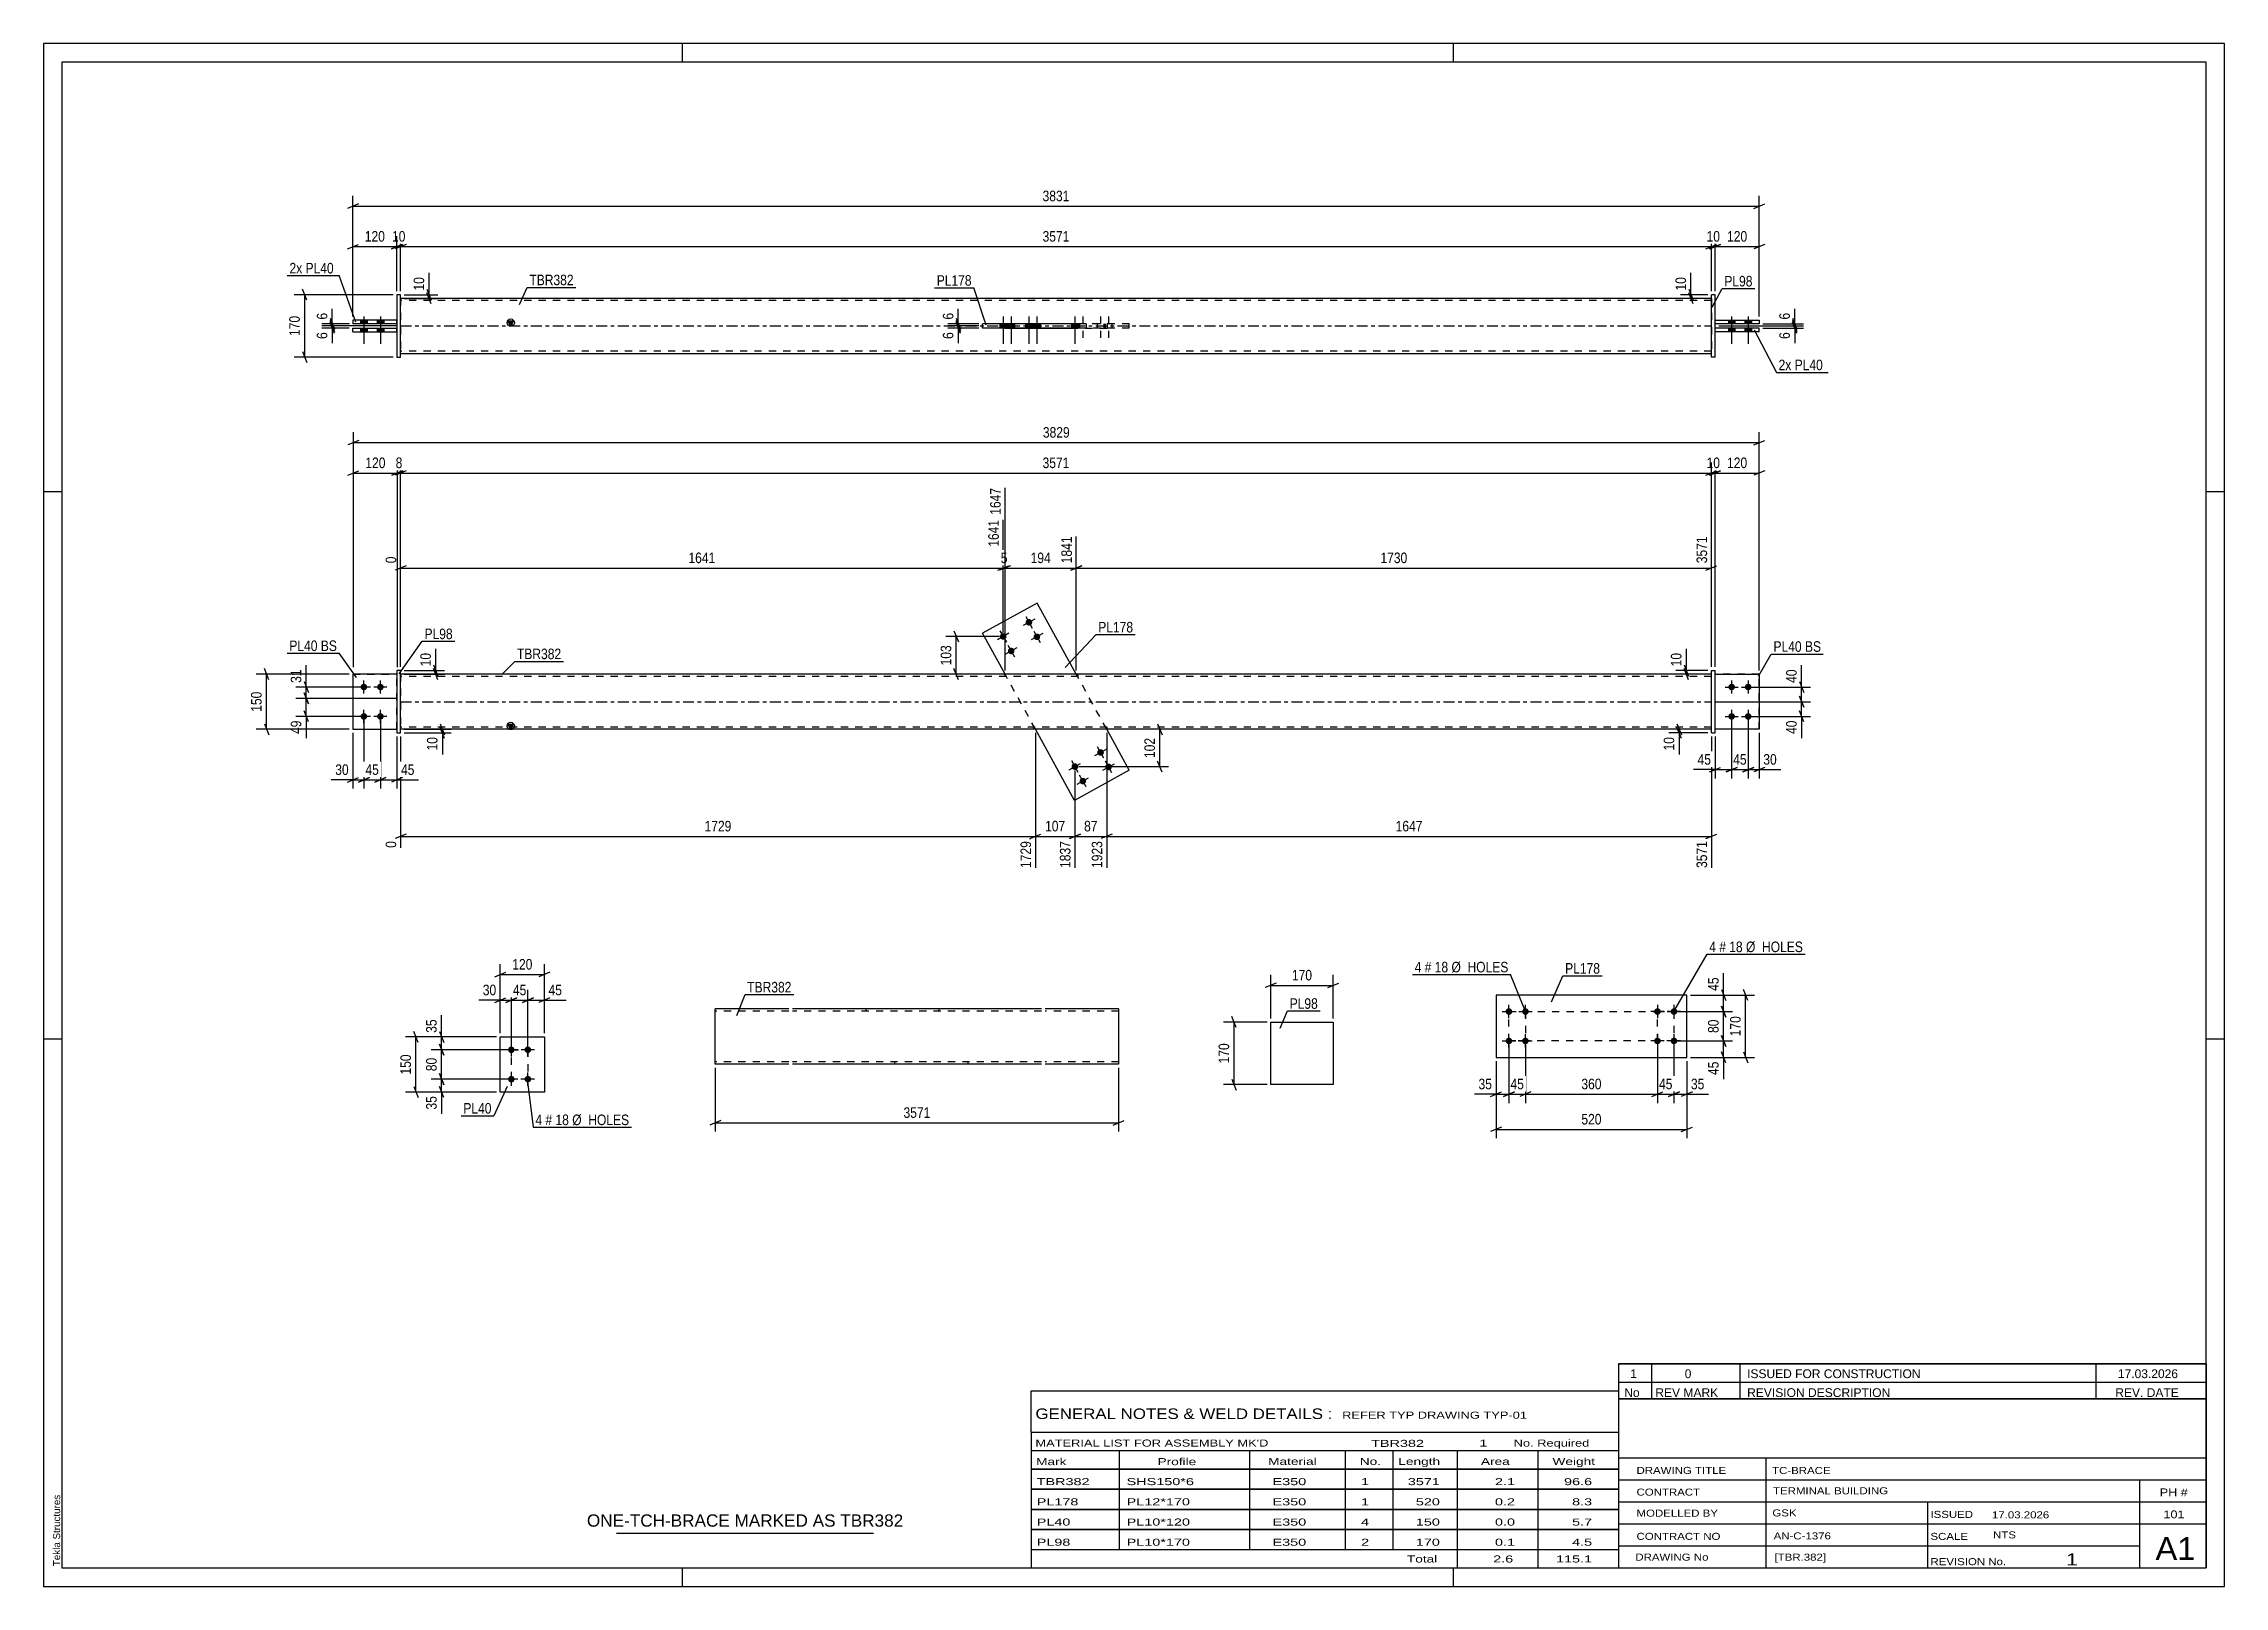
# Paper-space layout 'Layout1' of a CAD drawing. Header units: millimetres. Extents: x 0 to 594, y 0 to 420.
# The model-space entities are those that its viewports show. They can reach past a viewport. Long polylines and large blocks are cut down to what shows.
import ezdxf

# ---------------------------------------------------------------- set-up
doc = ezdxf.new("R2010")
doc.units = ezdxf.units.MM
doc.linetypes.add('DXK_LINE_DOT2', pattern=[3.9198, 1.9599, -1.9599])
doc.linetypes.add('DXK_LINE_DOT3', pattern=[5.9187, 2.979, -0.9799, 0.9799, -0.9799])
doc.layers.add('Viewport layer', color=7, linetype='Continuous', plot=False)
doc.styles.add('Arial', font='ARIAL.TTF', dxfattribs={"height": 0.2})
doc.styles.add('Arial Narrow', font='ARIALN.TTF', dxfattribs={"height": 0.2})

# ---------------------------------------------------------------- blocks, each defined once
blk = doc.blocks.new('Unknown-580570724-1132')
at = {"color": 5, "linetype": 'Continuous'}
for p, q in [((594, 420), (0, 420)), ((0, 420), (0, 0)), ((174, 415), (174, 420)), ((384, 415), (384, 420)), ((594, 0), (594, 420)), ((589, 415), (5, 415)), ((5, 415), (5, 5)), ((589, 5), (589, 415)), ((5, 298), (0, 298)), ((594, 298), (589, 298)), ((5, 149), (0, 149)), ((594, 149), (589, 149)), ((0, 0), (594, 0)), ((5, 5), (589, 5)), ((174, 0), (174, 5)), ((384, 0), (384, 5))]:
    blk.add_line(p, q, dxfattribs=at)
at = {"color": 174, "linetype": 'Continuous', "style": 'Arial'}
blk.add_text('Tekla Structures', height=1.9102, rotation=90, dxfattribs=at).set_placement((4.5, 5.5))
blk = doc.blocks.new('Part-580570724-4955 - 4954')
at = {"color": 2, "linetype": 'Continuous'}
for p, q in [((395.62, 160.99), (395.62, 143.99)), ((447.58, 160.99), (395.62, 160.99)), ((447.58, 143.99), (447.58, 160.99)), ((395.62, 143.99), (447.58, 143.99))]:
    blk.add_line(p, q, dxfattribs=at)
blk = doc.blocks.new('Bolt-580570724-4956 - 4954')
at = {"linetype": 'Continuous'}
for points in [[(439.58, 155.59, -1), (439.58, 157.39, -1)], [(444.08, 155.59, -1), (444.08, 157.39, -1)], [(439.58, 147.59, -1), (439.58, 149.39, -1)], [(444.08, 147.59, -1), (444.08, 149.39, -1)]]:
    blk.add_hatch(color=1, dxfattribs=at).paths.add_polyline_path(points)
at = {"color": 1, "linetype": 'Continuous'}
for p, q in [((441.38, 156.49), (437.78, 156.49)), ((439.58, 158.29), (439.58, 154.69)), ((445.88, 156.49), (442.28, 156.49)), ((444.08, 158.29), (444.08, 154.69)), ((439.58, 150.29), (439.58, 146.69)), ((444.08, 150.29), (444.08, 146.69)), ((441.38, 148.49), (437.78, 148.49)), ((445.88, 148.49), (442.28, 148.49))]:
    blk.add_line(p, q, dxfattribs=at)
blk = doc.blocks.new('Bolt-580570724-4957 - 4954')
at = {"linetype": 'Continuous'}
for points in [[(399.12, 157.39, -1), (399.12, 155.59, -1)], [(403.62, 157.39, -1), (403.62, 155.59, -1)], [(399.12, 149.39, -1), (399.12, 147.59, -1)], [(403.62, 149.39, -1), (403.62, 147.59, -1)]]:
    blk.add_hatch(color=1, dxfattribs=at).paths.add_polyline_path(points)
at = {"color": 1, "linetype": 'Continuous'}
for p, q in [((397.32, 156.49), (400.92, 156.49)), ((399.12, 154.69), (399.12, 158.29)), ((401.82, 156.49), (405.42, 156.49)), ((403.62, 154.69), (403.62, 158.29)), ((399.12, 146.69), (399.12, 150.29)), ((403.62, 146.69), (403.62, 150.29)), ((397.32, 148.49), (400.92, 148.49)), ((401.82, 148.49), (405.42, 148.49))]:
    blk.add_line(p, q, dxfattribs=at)
blk = doc.blocks.new('Bolt-580570724-2153 - 2119')
at = {"linetype": 'Continuous'}
for points in [[(127.4, 145.18, -1), (127.4, 146.98, -1)], [(131.9, 145.18, -1), (131.9, 146.98, -1)], [(127.4, 137.18, -1), (127.4, 138.98, -1)], [(131.9, 137.18, -1), (131.9, 138.98, -1)]]:
    blk.add_hatch(color=1, dxfattribs=at).paths.add_polyline_path(points)
at = {"color": 1, "linetype": 'Continuous'}
for p, q in [((129.2, 146.08), (125.6, 146.08)), ((127.4, 144.28), (127.4, 147.88)), ((133.7, 146.08), (130.1, 146.08)), ((131.9, 144.28), (131.9, 147.88)), ((129.2, 138.08), (125.6, 138.08)), ((127.4, 136.28), (127.4, 139.88)), ((133.7, 138.08), (130.1, 138.08)), ((131.9, 136.28), (131.9, 139.88))]:
    blk.add_line(p, q, dxfattribs=at)
blk = doc.blocks.new('Part-580570724-2158 - 2119')
at = {"color": 2, "linetype": 'Continuous'}
for p, q in [((124.4, 134.58), (124.4, 149.58)), ((124.4, 149.58), (136.4, 149.58)), ((136.4, 149.58), (136.4, 134.58)), ((136.4, 134.58), (124.4, 134.58))]:
    blk.add_line(p, q, dxfattribs=at)
blk = doc.blocks.new('Part-580570724-1690 - 1679')
at = {"color": 2, "linetype": 'Continuous'}
for p, q in [((270.63, 267.7), (255.74, 259.49)), ((281.29, 248.34), (270.63, 267.7)), ((261.88, 248.34), (255.74, 259.49)), ((280.81, 213.99), (270.15, 233.34)), ((295.7, 222.19), (289.56, 233.34)), ((295.7, 222.19), (280.81, 213.99))]:
    blk.add_line(p, q, dxfattribs=at)
at = {"color": 7, "linetype": 'DXK_LINE_DOT2'}
for p, q in [((270.15, 233.34), (261.88, 248.34)), ((289.56, 233.34), (281.29, 248.34))]:
    blk.add_line(p, q, dxfattribs=at)
blk = doc.blocks.new('Bolt-580570724-1682 - 1679')
at = {"linetype": 'Continuous'}
for points in [[(287.11, 226.59, -1), (288.69, 227.46, -1)], [(280.11, 222.73, -1), (281.68, 223.6, -1)], [(282.28, 218.79, -1), (283.85, 219.66, -1)], [(289.28, 222.65, -1), (290.86, 223.52, -1)]]:
    blk.add_hatch(color=1, dxfattribs=at).paths.add_polyline_path(points)
at = {"color": 1, "linetype": 'Continuous'}
for p, q in [((286.32, 226.16), (289.48, 227.89)), ((288.77, 225.45), (287.03, 228.6)), ((279.32, 222.3), (282.47, 224.03)), ((281.76, 221.59), (280.03, 224.74)), ((281.49, 218.35), (284.64, 220.09)), ((283.93, 217.65), (282.2, 220.8)), ((288.5, 222.21), (291.65, 223.95)), ((290.94, 221.51), (289.2, 224.66))]:
    blk.add_line(p, q, dxfattribs=at)
blk = doc.blocks.new('Bolt-580570724-1683 - 1679')
at = {"linetype": 'Continuous'}
for points in [[(269.17, 262.89, -1), (267.59, 262.02, -1)], [(262.16, 259.03, -1), (260.58, 258.16, -1)], [(264.33, 255.09, -1), (262.75, 254.22, -1)], [(271.34, 258.95, -1), (269.76, 258.08, -1)]]:
    blk.add_hatch(color=1, dxfattribs=at).paths.add_polyline_path(points)
at = {"color": 1, "linetype": 'Continuous'}
for p, q in [((269.95, 263.33), (266.8, 261.59)), ((267.51, 264.04), (269.25, 260.88)), ((262.95, 259.47), (259.79, 257.73)), ((260.5, 260.18), (262.24, 257.02)), ((265.12, 255.53), (261.97, 253.79)), ((262.67, 256.23), (264.41, 253.08)), ((272.13, 259.39), (268.97, 257.65)), ((269.68, 260.09), (271.42, 256.94))]:
    blk.add_line(p, q, dxfattribs=at)
blk = doc.blocks.new('Bolt-580570724-1684 - 1679')
at = {"linetype": 'Continuous'}
for points in [[(87.23, 243.94, -1), (87.23, 245.74, -1)], [(91.73, 243.94, -1), (91.73, 245.74, -1)], [(87.23, 235.94, -1), (87.23, 237.74, -1)], [(91.73, 235.94, -1), (91.73, 237.74, -1)]]:
    blk.add_hatch(color=1, dxfattribs=at).paths.add_polyline_path(points)
at = {"color": 1, "linetype": 'Continuous'}
for p, q in [((89.03, 244.84), (85.43, 244.84)), ((87.23, 243.04), (87.23, 246.64)), ((93.53, 244.84), (89.93, 244.84)), ((91.73, 243.04), (91.73, 246.64)), ((87.23, 235.04), (87.23, 238.64)), ((91.73, 235.04), (91.73, 238.64)), ((89.03, 236.84), (85.43, 236.84)), ((93.53, 236.84), (89.93, 236.84))]:
    blk.add_line(p, q, dxfattribs=at)
blk = doc.blocks.new('Bolt-580570724-1685 - 1679')
at = {"linetype": 'Continuous'}
for points in [[(459.79, 245.74, -1), (459.79, 243.94, -1)], [(464.29, 245.74, -1), (464.29, 243.94, -1)], [(459.79, 237.74, -1), (459.79, 235.94, -1)], [(464.29, 237.74, -1), (464.29, 235.94, -1)]]:
    blk.add_hatch(color=1, dxfattribs=at).paths.add_polyline_path(points)
at = {"color": 1, "linetype": 'Continuous'}
for p, q in [((457.99, 244.84), (461.59, 244.84)), ((459.79, 246.64), (459.79, 243.04)), ((462.49, 244.84), (466.09, 244.84)), ((464.29, 246.64), (464.29, 243.04)), ((459.79, 238.64), (459.79, 235.04)), ((464.29, 238.64), (464.29, 235.04)), ((457.99, 236.84), (461.59, 236.84)), ((462.49, 236.84), (466.09, 236.84))]:
    blk.add_line(p, q, dxfattribs=at)
blk = doc.blocks.new('Part-580570724-1695 - 1679')
at = {"color": 2, "linetype": 'Continuous'}
for p, q in [((97.23, 249.34), (96.23, 249.34)), ((96.23, 249.34), (96.23, 232.34)), ((97.23, 232.34), (97.23, 249.34)), ((96.23, 232.34), (97.23, 232.34))]:
    blk.add_line(p, q, dxfattribs=at)
blk = doc.blocks.new('Part-580570724-1700 - 1679')
at = {"color": 7, "linetype": 'DXK_LINE_DOT2'}
for p, q in [((84.23, 248.34), (84.23, 233.34)), ((84.23, 248.34), (96.23, 248.34)), ((96.23, 248.34), (96.23, 233.34)), ((84.23, 233.34), (96.23, 233.34))]:
    blk.add_line(p, q, dxfattribs=at)
blk = doc.blocks.new('Part-580570724-1705 - 1679')
at = {"color": 2, "linetype": 'Continuous'}
for p, q in [((84.23, 248.34), (84.23, 233.34)), ((96.23, 248.34), (84.23, 248.34)), ((84.23, 233.34), (96.23, 233.34))]:
    blk.add_line(p, q, dxfattribs=at)
at = {"color": 7, "linetype": 'DXK_LINE_DOT2'}
blk.add_line((96.23, 233.34), (96.23, 248.34), dxfattribs=at)
blk = doc.blocks.new('Part-580570724-1706 - 1679')
at = {"color": 2, "linetype": 'Continuous'}
for p, q in [((454.29, 232.34), (454.29, 249.34)), ((454.29, 249.34), (455.29, 249.34)), ((455.29, 232.34), (455.29, 249.34)), ((454.29, 232.34), (455.29, 232.34))]:
    blk.add_line(p, q, dxfattribs=at)
blk = doc.blocks.new('Part-580570724-1711 - 1679')
at = {"color": 7, "linetype": 'DXK_LINE_DOT2'}
for p, q in [((467.29, 248.34), (455.29, 248.34)), ((455.29, 233.34), (455.29, 248.34)), ((467.29, 233.34), (467.29, 248.34)), ((467.29, 233.34), (455.29, 233.34))]:
    blk.add_line(p, q, dxfattribs=at)
blk = doc.blocks.new('Part-580570724-1716 - 1679')
at = {"color": 2, "linetype": 'Continuous'}
for p, q in [((455.29, 248.34), (467.29, 248.34)), ((467.29, 248.34), (467.29, 233.34)), ((467.29, 233.34), (455.29, 233.34))]:
    blk.add_line(p, q, dxfattribs=at)
at = {"color": 7, "linetype": 'DXK_LINE_DOT2'}
blk.add_line((455.29, 233.34), (455.29, 248.34), dxfattribs=at)
blk = doc.blocks.new('Part-580570724-1721 - 1679')
at = {"linetype": 'Continuous'}
blk.add_hatch(color=2, dxfattribs=at).paths.add_polyline_path([(127.23, 233.34), (126.43, 234.74), (128.03, 234.74)])
at = {"color": 2, "linetype": 'Continuous'}
for p, q in [((454.29, 248.34), (97.23, 248.34)), ((454.29, 233.34), (97.23, 233.34)), ((127.23, 233.34), (126.43, 234.74)), ((126.43, 234.74), (128.03, 234.74)), ((128.03, 234.74), (127.23, 233.34))]:
    blk.add_line(p, q, dxfattribs=at)
at = {"color": 7, "linetype": 'DXK_LINE_DOT2'}
for p, q in [((97.23, 248.34), (97.23, 233.34)), ((454.29, 247.74), (97.23, 247.74)), ((261.78, 248.34), (261.78, 247.74)), ((281.72, 248.34), (281.72, 247.74)), ((454.29, 233.34), (454.29, 248.34)), ((454.29, 233.94), (97.23, 233.94)), ((269.72, 233.34), (269.72, 233.94)), ((289.66, 233.34), (289.66, 233.94))]:
    blk.add_line(p, q, dxfattribs=at)
at = {"color": 7, "linetype": 'DXK_LINE_DOT3'}
blk.add_line((97.23, 240.84), (454.29, 240.84), dxfattribs=at)
at = {"color": 2, "linetype": 'Continuous'}
blk.add_circle((127.23, 234.24), 1, dxfattribs=at)
blk = doc.blocks.new('Part-580570724-1415 - 1369')
at = {"color": 2, "linetype": 'Continuous'}
for p, q in [((84.23, 344.75), (84.23, 343.75)), ((96.23, 344.75), (84.23, 344.75)), ((96.23, 343.75), (84.23, 343.75))]:
    blk.add_line(p, q, dxfattribs=at)
at = {"color": 7, "linetype": 'DXK_LINE_DOT2'}
blk.add_line((96.23, 343.75), (96.23, 344.75), dxfattribs=at)
blk = doc.blocks.new('Part-580570724-1463 - 1369')
at = {"linetype": 'Continuous'}
blk.add_hatch(color=2, dxfattribs=at).paths.add_polyline_path([(127.23, 343.15), (126.43, 344.55), (128.03, 344.55)])
at = {"color": 2, "linetype": 'Continuous'}
for p, q in [((454.29, 350.65), (97.23, 350.65)), ((127.23, 343.15), (126.43, 344.55)), ((126.43, 344.55), (128.03, 344.55)), ((128.03, 344.55), (127.23, 343.15)), ((261.78, 343.85), (281.72, 343.85)), ((261.78, 343.75), (261.78, 343.85)), ((261.78, 342.55), (261.78, 342.45)), ((281.72, 342.45), (261.78, 342.45)), ((269.72, 343.75), (269.72, 343.85)), ((269.72, 342.55), (269.72, 342.45)), ((281.72, 343.85), (281.72, 342.45)), ((97.23, 335.65), (454.29, 335.65))]:
    blk.add_line(p, q, dxfattribs=at)
at = {"color": 7, "linetype": 'DXK_LINE_DOT2'}
for p, q in [((97.23, 350.65), (97.23, 335.65)), ((454.29, 350.65), (454.29, 335.65)), ((454.29, 350.05), (97.23, 350.05)), ((261.78, 342.45), (261.78, 343.75)), ((269.72, 342.45), (269.72, 343.75)), ((281.72, 343.85), (289.66, 343.85)), ((289.66, 342.45), (281.72, 342.45)), ((289.66, 343.85), (289.66, 342.45)), ((454.29, 336.25), (97.23, 336.25))]:
    blk.add_line(p, q, dxfattribs=at)
at = {"color": 7, "linetype": 'DXK_LINE_DOT3'}
blk.add_line((97.23, 343.15), (454.29, 343.15), dxfattribs=at)
at = {"color": 2, "linetype": 'Continuous'}
blk.add_circle((127.23, 344.05), 1, dxfattribs=at)
blk = doc.blocks.new('Part-580570724-1399 - 1369')
at = {"color": 2, "linetype": 'Continuous'}
for p, q in [((255.74, 342.55), (255.74, 343.75)), ((281.72, 343.75), (255.74, 343.75)), ((281.72, 342.55), (255.74, 342.55)), ((270.63, 342.55), (270.63, 343.75))]:
    blk.add_line(p, q, dxfattribs=at)
at = {"color": 7, "linetype": 'DXK_LINE_DOT2'}
for p, q in [((280.81, 342.55), (280.81, 343.75)), ((295.7, 343.75), (281.72, 343.75)), ((295.7, 342.55), (281.72, 342.55)), ((295.7, 342.55), (295.7, 343.75))]:
    blk.add_line(p, q, dxfattribs=at)
blk = doc.blocks.new('Part-580570724-1420 - 1369')
at = {"color": 2, "linetype": 'Continuous'}
for p, q in [((84.23, 341.55), (84.23, 342.55)), ((84.23, 342.55), (96.23, 342.55)), ((84.23, 341.55), (96.23, 341.55))]:
    blk.add_line(p, q, dxfattribs=at)
at = {"color": 7, "linetype": 'DXK_LINE_DOT2'}
blk.add_line((96.23, 341.55), (96.23, 342.55), dxfattribs=at)
blk = doc.blocks.new('Bolt-580570724-1372 - 1369')
at = {"linetype": 'Continuous'}
for points in [[(86.33, 343.75), (88.13, 343.75), (88.13, 344.75), (86.33, 344.75)], [(86.33, 343.75), (88.13, 343.75), (88.13, 344.75), (86.33, 344.75)], [(90.83, 343.75), (92.63, 343.75), (92.63, 344.75), (90.83, 344.75)], [(90.83, 343.75), (92.63, 343.75), (92.63, 344.75), (90.83, 344.75)], [(86.33, 341.55), (88.13, 341.55), (88.13, 342.55), (86.33, 342.55)], [(86.33, 341.55), (88.13, 341.55), (88.13, 342.55), (86.33, 342.55)], [(90.83, 341.55), (92.63, 341.55), (92.63, 342.55), (90.83, 342.55)], [(90.83, 341.55), (92.63, 341.55), (92.63, 342.55), (90.83, 342.55)]]:
    blk.add_hatch(color=1, dxfattribs=at).paths.add_polyline_path(points)
at = {"color": 1, "linetype": 'Continuous'}
for p, q in [((86.33, 344.75), (86.33, 343.75)), ((86.33, 344.75), (86.33, 343.75)), ((87.23, 345.75), (87.23, 338.25)), ((87.23, 345.75), (87.23, 338.25)), ((88.13, 344.75), (88.13, 343.75)), ((88.13, 344.75), (88.13, 343.75)), ((90.83, 344.75), (90.83, 343.75)), ((90.83, 344.75), (90.83, 343.75)), ((91.73, 345.75), (91.73, 338.25)), ((91.73, 345.75), (91.73, 338.25)), ((92.63, 344.75), (92.63, 343.75)), ((92.63, 344.75), (92.63, 343.75)), ((86.33, 342.55), (86.33, 341.55)), ((86.33, 342.55), (86.33, 341.55)), ((88.13, 342.55), (88.13, 341.55)), ((88.13, 342.55), (88.13, 341.55)), ((90.83, 342.55), (90.83, 341.55)), ((90.83, 342.55), (90.83, 341.55)), ((92.63, 342.55), (92.63, 341.55)), ((92.63, 342.55), (92.63, 341.55))]:
    blk.add_line(p, q, dxfattribs=at)
blk = doc.blocks.new('Bolt-580570724-1373 - 1369')
at = {"linetype": 'Continuous'}
for points in [[(460.69, 344.75), (458.89, 344.75), (458.89, 343.75), (460.69, 343.75)], [(460.69, 344.75), (458.89, 344.75), (458.89, 343.75), (460.69, 343.75)], [(465.19, 344.75), (463.39, 344.75), (463.39, 343.75), (465.19, 343.75)], [(465.19, 344.75), (463.39, 344.75), (463.39, 343.75), (465.19, 343.75)], [(460.69, 342.55), (458.89, 342.55), (458.89, 341.55), (460.69, 341.55)], [(460.69, 342.55), (458.89, 342.55), (458.89, 341.55), (460.69, 341.55)], [(465.19, 342.55), (463.39, 342.55), (463.39, 341.55), (465.19, 341.55)], [(465.19, 342.55), (463.39, 342.55), (463.39, 341.55), (465.19, 341.55)]]:
    blk.add_hatch(color=1, dxfattribs=at).paths.add_polyline_path(points)
at = {"color": 1, "linetype": 'Continuous'}
for p, q in [((458.89, 344.75), (458.89, 343.75)), ((458.89, 344.75), (458.89, 343.75)), ((459.79, 345.75), (459.79, 338.25)), ((459.79, 345.75), (459.79, 338.25)), ((460.69, 344.75), (460.69, 343.75)), ((460.69, 344.75), (460.69, 343.75)), ((463.39, 344.75), (463.39, 343.75)), ((463.39, 344.75), (463.39, 343.75)), ((464.29, 345.75), (464.29, 338.25)), ((464.29, 345.75), (464.29, 338.25)), ((465.19, 344.75), (465.19, 343.75)), ((465.19, 344.75), (465.19, 343.75)), ((458.89, 342.55), (458.89, 341.55)), ((458.89, 342.55), (458.89, 341.55)), ((460.69, 342.55), (460.69, 341.55)), ((460.69, 342.55), (460.69, 341.55)), ((463.39, 342.55), (463.39, 341.55)), ((463.39, 342.55), (463.39, 341.55)), ((465.19, 342.55), (465.19, 341.55)), ((465.19, 342.55), (465.19, 341.55))]:
    blk.add_line(p, q, dxfattribs=at)
blk = doc.blocks.new('Part-580570724-1400 - 1369')
at = {"color": 2, "linetype": 'Continuous'}
for p, q in [((97.23, 351.65), (96.23, 351.65)), ((96.23, 351.65), (96.23, 334.65)), ((97.23, 334.65), (97.23, 351.65)), ((96.23, 334.65), (97.23, 334.65))]:
    blk.add_line(p, q, dxfattribs=at)
blk = doc.blocks.new('Part-580570724-1435 - 1369')
at = {"color": 2, "linetype": 'Continuous'}
for p, q in [((454.29, 334.65), (454.29, 351.65)), ((455.29, 351.65), (454.29, 351.65)), ((455.29, 334.65), (455.29, 351.65)), ((455.29, 334.65), (454.29, 334.65))]:
    blk.add_line(p, q, dxfattribs=at)
blk = doc.blocks.new('Bolt-580570724-1442 - 1369')
at = {"linetype": 'Continuous'}
blk.add_hatch(color=1, dxfattribs=at).paths.add_polyline_path([(279.99, 342.55), (281.79, 342.55), (281.79, 343.75), (279.99, 343.75)])
at = {"color": 1, "linetype": 'Continuous'}
for p, q in [((280.89, 345.75), (280.89, 338.25)), ((279.99, 343.75), (279.99, 342.55)), ((281.79, 343.75), (281.79, 342.55))]:
    blk.add_line(p, q, dxfattribs=at)
at = {"color": 1, "linetype": 'DXK_LINE_DOT2'}
for p, q in [((283.07, 345.75), (283.07, 338.25)), ((287.9, 345.75), (287.9, 338.25)), ((290.07, 345.75), (290.07, 338.25)), ((282.17, 343.75), (282.17, 342.55)), ((283.97, 343.75), (283.97, 342.55)), ((287, 343.75), (287, 342.55)), ((288.8, 343.75), (288.8, 342.55)), ((289.17, 343.75), (289.17, 342.55)), ((290.97, 343.75), (290.97, 342.55))]:
    blk.add_line(p, q, dxfattribs=at)
blk = doc.blocks.new('Bolt-580570724-1443 - 1369')
at = {"linetype": 'Continuous'}
for points in [[(262.27, 343.75), (260.47, 343.75), (260.47, 342.55), (262.27, 342.55)], [(264.44, 343.75), (262.64, 343.75), (262.64, 342.55), (264.44, 342.55)], [(269.28, 343.75), (267.48, 343.75), (267.48, 342.55), (269.28, 342.55)], [(271.45, 343.75), (269.65, 343.75), (269.65, 342.55), (271.45, 342.55)]]:
    blk.add_hatch(color=1, dxfattribs=at).paths.add_polyline_path(points)
at = {"color": 1, "linetype": 'Continuous'}
for p, q in [((261.37, 345.75), (261.37, 338.25)), ((263.54, 345.75), (263.54, 338.25)), ((268.38, 345.75), (268.38, 338.25)), ((270.55, 345.75), (270.55, 338.25)), ((260.47, 343.75), (260.47, 342.55)), ((262.27, 343.75), (262.27, 342.55)), ((262.64, 343.75), (262.64, 342.55)), ((264.44, 343.75), (264.44, 342.55)), ((267.48, 343.75), (267.48, 342.55)), ((269.28, 343.75), (269.28, 342.55)), ((269.65, 343.75), (269.65, 342.55)), ((271.45, 343.75), (271.45, 342.55))]:
    blk.add_line(p, q, dxfattribs=at)
blk = doc.blocks.new('Part-580570724-1468 - 1369')
at = {"color": 2, "linetype": 'Continuous'}
for p, q in [((467.29, 342.55), (455.29, 342.55)), ((467.29, 341.55), (455.29, 341.55)), ((467.29, 341.55), (467.29, 342.55))]:
    blk.add_line(p, q, dxfattribs=at)
at = {"color": 7, "linetype": 'DXK_LINE_DOT2'}
blk.add_line((455.29, 341.55), (455.29, 342.55), dxfattribs=at)
blk = doc.blocks.new('Part-580570724-1473 - 1369')
at = {"color": 2, "linetype": 'Continuous'}
for p, q in [((455.29, 344.75), (467.29, 344.75)), ((467.29, 344.75), (467.29, 343.75)), ((467.29, 343.75), (455.29, 343.75))]:
    blk.add_line(p, q, dxfattribs=at)
at = {"color": 7, "linetype": 'DXK_LINE_DOT2'}
blk.add_line((455.29, 343.75), (455.29, 344.75), dxfattribs=at)
blk = doc.blocks.new('Part-580570724-2338 - 2332')
at = {"color": 2, "linetype": 'Continuous'}
for p, q in [((334.26, 136.62), (334.26, 153.62)), ((334.26, 153.62), (351.26, 153.62)), ((351.26, 153.62), (351.26, 136.62)), ((351.26, 136.62), (334.26, 136.62))]:
    blk.add_line(p, q, dxfattribs=at)
blk = doc.blocks.new('Part-580570724-2494 - 2487')
at = {"color": 2, "linetype": 'Continuous'}
for p, q in [((202.94, 157.2), (182.94, 157.2)), ((182.94, 142.29), (182.94, 157.2)), ((271.81, 157.2), (203.94, 157.2)), ((292.81, 157.2), (272.81, 157.2)), ((292.81, 157.2), (292.81, 142.2)), ((182.94, 142.2), (182.94, 142.29)), ((202.94, 142.2), (182.94, 142.2)), ((271.81, 142.2), (203.94, 142.2)), ((292.81, 142.2), (272.81, 142.2))]:
    blk.add_line(p, q, dxfattribs=at)
at = {"color": 7, "linetype": 'DXK_LINE_DOT2'}
for p, q in [((202.94, 156.6), (182.94, 156.6)), ((271.81, 156.6), (203.94, 156.6)), ((223.94, 157.2), (223.94, 156.6)), ((243.88, 157.2), (243.88, 156.6)), ((292.81, 156.6), (272.81, 156.6)), ((182.94, 142.8), (182.94, 142.85)), ((202.94, 142.8), (182.94, 142.8)), ((271.81, 142.8), (203.94, 142.8)), ((231.87, 142.2), (231.87, 142.8)), ((251.81, 142.2), (251.81, 142.8)), ((292.81, 142.8), (272.81, 142.8)), ((292.81, 142.8), (292.81, 142.85))]:
    blk.add_line(p, q, dxfattribs=at)
blk = doc.blocks.new('Rectangle-580570724-5148 - 4954')
at = {"color": 1, "linetype": 'DXK_LINE_DOT2'}
blk.add_lwpolyline([(399.12, 156.49), (403.62, 156.49), (403.62, 148.49), (399.12, 148.49), (399.12, 156.49)], close=True, dxfattribs=at)
blk = doc.blocks.new('Rectangle-580570724-2318 - 2119')
at = {"color": 1, "linetype": 'DXK_LINE_DOT2'}
blk.add_lwpolyline([(127.4, 146.08), (131.9, 146.08), (131.9, 138.08), (127.4, 138.08), (127.4, 146.08)], close=True, dxfattribs=at)
blk = doc.blocks.new('Rectangle-580570724-5158 - 4954')
at = {"color": 1, "linetype": 'DXK_LINE_DOT2'}
blk.add_lwpolyline([(439.58, 156.49), (444.08, 156.49), (444.08, 148.49), (439.58, 148.49), (439.58, 156.49)], close=True, dxfattribs=at)
blk = doc.blocks.new('Rectangle-580570724-5168 - 4954')
at = {"color": 1, "linetype": 'DXK_LINE_DOT2'}
blk.add_lwpolyline([(399.12, 156.49), (444.08, 156.49), (444.08, 148.49), (399.12, 148.49), (399.12, 156.49)], close=True, dxfattribs=at)
blk = doc.blocks.new('StraightDimension-580570724-4961 - 4954')
at = {"color": 7, "linetype": 'Continuous'}
for p, q in [((444.08, 147.49), (444.08, 131.59)), ((447.58, 142.99), (447.58, 131.59)), ((442.58, 133.39), (445.58, 134.59)), ((444.08, 133.99), (447.58, 133.99)), ((449.08, 134.59), (446.08, 133.39))]:
    blk.add_line(p, q, dxfattribs=at)
at = {"color": 0}
blk.add_wipeout([(452.96, 134.74), (452.96, 138.94), (448.1, 138.94), (448.1, 134.74)], dxfattribs=at)
at = {"color": 7, "linetype": 'Continuous'}
blk.add_line((447.58, 133.99), (453.48, 133.99), dxfattribs=at)
blk.add_line((447.58, 133.99), (453.48, 133.99), dxfattribs=at)
at = {"color": 3, "style": 'Arial Narrow'}
blk.add_text('35', height=2.863, dxfattribs=at).set_placement((448.7, 135.34))
blk = doc.blocks.new('StraightDimension-580570724-4962 - 4954')
at = {"color": 7, "linetype": 'Continuous'}
for p, q in [((439.58, 147.49), (439.58, 131.59)), ((444.08, 147.49), (444.08, 131.59)), ((438.08, 133.39), (441.08, 134.59)), ((439.58, 133.99), (444.08, 133.99)), ((445.58, 134.59), (442.58, 133.39))]:
    blk.add_line(p, q, dxfattribs=at)
at = {"color": 0}
blk.add_wipeout([(444.26, 134.74), (444.26, 138.94), (439.4, 138.94), (439.4, 134.74)], dxfattribs=at)
at = {"color": 3, "style": 'Arial Narrow'}
blk.add_text('45', height=2.863, dxfattribs=at).set_placement((440, 135.34))
blk = doc.blocks.new('StraightDimension-580570724-4963 - 4954')
at = {"color": 7, "linetype": 'Continuous'}
for p, q in [((403.62, 147.49), (403.62, 131.59)), ((439.58, 147.49), (439.58, 131.59)), ((405.12, 134.59), (402.12, 133.39)), ((403.62, 133.99), (439.58, 133.99)), ((438.08, 133.39), (441.08, 134.59))]:
    blk.add_line(p, q, dxfattribs=at)
at = {"color": 0}
blk.add_wipeout([(424.94, 134.74), (424.94, 138.94), (418.26, 138.94), (418.26, 134.74)], dxfattribs=at)
at = {"color": 3, "style": 'Arial Narrow'}
blk.add_text('360', height=2.863, dxfattribs=at).set_placement((418.86, 135.34))
blk = doc.blocks.new('StraightDimension-580570724-4964 - 4954')
at = {"color": 7, "linetype": 'Continuous'}
for p, q in [((399.12, 147.49), (399.12, 131.59)), ((403.62, 147.49), (403.62, 131.59)), ((397.62, 133.39), (400.62, 134.59)), ((399.12, 133.99), (403.62, 133.99)), ((405.12, 134.59), (402.12, 133.39))]:
    blk.add_line(p, q, dxfattribs=at)
at = {"color": 0}
blk.add_wipeout([(403.8, 134.74), (403.8, 138.94), (398.94, 138.94), (398.94, 134.74)], dxfattribs=at)
at = {"color": 3, "style": 'Arial Narrow'}
blk.add_text('45', height=2.863, dxfattribs=at).set_placement((399.54, 135.34))
blk = doc.blocks.new('StraightDimension-580570724-4965 - 4954')
at = {"color": 7, "linetype": 'Continuous'}
for p, q in [((395.62, 142.99), (395.62, 131.59)), ((399.12, 147.49), (399.12, 131.59)), ((394.12, 133.39), (397.12, 134.59)), ((395.62, 133.99), (399.12, 133.99)), ((400.62, 134.59), (397.62, 133.39))]:
    blk.add_line(p, q, dxfattribs=at)
at = {"color": 0}
blk.add_wipeout([(395.1, 134.74), (395.1, 138.94), (390.24, 138.94), (390.24, 134.74)], dxfattribs=at)
at = {"color": 7, "linetype": 'Continuous'}
blk.add_line((395.62, 133.99), (389.72, 133.99), dxfattribs=at)
blk.add_line((395.62, 133.99), (389.72, 133.99), dxfattribs=at)
at = {"color": 3, "style": 'Arial Narrow'}
blk.add_text('35', height=2.863, dxfattribs=at).set_placement((390.84, 135.34))
blk = doc.blocks.new('StraightDimension-580570724-4981 - 4954')
at = {"color": 7, "linetype": 'Continuous'}
for p, q in [((395.62, 142.99), (395.62, 122)), ((447.58, 142.99), (447.58, 122)), ((397.12, 125), (394.12, 123.8)), ((446.08, 123.8), (449.08, 125)), ((395.62, 124.4), (447.58, 124.4))]:
    blk.add_line(p, q, dxfattribs=at)
at = {"color": 0}
blk.add_wipeout([(424.94, 125.15), (424.94, 129.35), (418.26, 129.35), (418.26, 125.15)], dxfattribs=at)
at = {"color": 3, "style": 'Arial Narrow'}
blk.add_text('520', height=2.863, dxfattribs=at).set_placement((418.86, 125.75))
blk = doc.blocks.new('StraightDimension-580570724-5001 - 4954')
at = {"color": 7, "linetype": 'Continuous'}
for p, q in [((448.58, 160.99), (465.98, 160.99)), ((464.18, 159.49), (462.98, 162.49)), ((463.58, 143.99), (463.58, 160.99)), ((448.58, 143.99), (465.98, 143.99)), ((462.98, 145.49), (464.18, 142.49))]:
    blk.add_line(p, q, dxfattribs=at)
at = {"color": 0}
blk.add_wipeout([(462.83, 155.83), (458.63, 155.83), (458.63, 149.15), (462.83, 149.15)], dxfattribs=at)
at = {"color": 3, "style": 'Arial Narrow'}
blk.add_text('170', height=2.863, rotation=90.00021, dxfattribs=at).set_placement((462.23, 149.75))
blk = doc.blocks.new('StraightDimension-580570724-5106 - 4954')
at = {"color": 7, "linetype": 'Continuous'}
for p, q in [((448.58, 160.99), (459.98, 160.99)), ((456.98, 162.49), (458.18, 159.49)), ((457.58, 156.49), (457.58, 160.99)), ((445.08, 156.49), (459.98, 156.49)), ((458.18, 154.99), (456.98, 157.99))]:
    blk.add_line(p, q, dxfattribs=at)
at = {"color": 0}
blk.add_wipeout([(456.83, 166.37), (452.63, 166.37), (452.63, 161.52), (456.83, 161.52)], dxfattribs=at)
at = {"color": 7, "linetype": 'Continuous'}
blk.add_line((457.58, 160.99), (457.58, 166.9), dxfattribs=at)
blk.add_line((457.58, 160.99), (457.58, 166.9), dxfattribs=at)
at = {"color": 3, "style": 'Arial Narrow'}
blk.add_text('45', height=2.863, rotation=90.00021, dxfattribs=at).set_placement((456.23, 162.12))
blk = doc.blocks.new('StraightDimension-580570724-5107 - 4954')
at = {"color": 7, "linetype": 'Continuous'}
for p, q in [((445.08, 156.49), (459.98, 156.49)), ((456.98, 157.99), (458.18, 154.99)), ((457.58, 148.49), (457.58, 156.49)), ((458.18, 146.99), (456.98, 149.99)), ((445.08, 148.49), (459.98, 148.49))]:
    blk.add_line(p, q, dxfattribs=at)
at = {"color": 0}
blk.add_wipeout([(456.83, 154.92), (452.63, 154.92), (452.63, 150.06), (456.83, 150.06)], dxfattribs=at)
at = {"color": 3, "style": 'Arial Narrow'}
blk.add_text('80', height=2.863, rotation=90.00021, dxfattribs=at).set_placement((456.23, 150.66))
blk = doc.blocks.new('StraightDimension-580570724-5108 - 4954')
at = {"color": 7, "linetype": 'Continuous'}
for p, q in [((456.98, 149.99), (458.18, 146.99)), ((445.08, 148.49), (459.98, 148.49)), ((448.58, 143.99), (459.98, 143.99)), ((458.18, 142.49), (456.98, 145.49)), ((457.58, 143.99), (457.58, 148.49))]:
    blk.add_line(p, q, dxfattribs=at)
at = {"color": 0}
blk.add_wipeout([(456.83, 143.47), (452.63, 143.47), (452.63, 138.61), (456.83, 138.61)], dxfattribs=at)
at = {"color": 7, "linetype": 'Continuous'}
blk.add_line((457.58, 143.99), (457.58, 138.08), dxfattribs=at)
blk.add_line((457.58, 143.99), (457.58, 138.08), dxfattribs=at)
at = {"color": 3, "style": 'Arial Narrow'}
blk.add_text('45', height=2.863, rotation=90.00021, dxfattribs=at).set_placement((456.23, 139.21))
blk = doc.blocks.new('StraightDimension-580570724-2235 - 2119')
at = {"color": 7, "linetype": 'Continuous'}
for p, q in [((126.4, 138.08), (105.55, 138.08)), ((107.8, 139.58), (109, 136.58)), ((108.4, 134.58), (108.4, 138.08)), ((123.4, 134.58), (105.55, 134.58)), ((109, 133.08), (107.8, 136.08))]:
    blk.add_line(p, q, dxfattribs=at)
at = {"color": 0}
blk.add_wipeout([(107.65, 134.05), (103.45, 134.05), (103.45, 129.2), (107.65, 129.2)], dxfattribs=at)
at = {"color": 7, "linetype": 'Continuous'}
blk.add_line((108.4, 134.58), (108.4, 128.67), dxfattribs=at)
blk.add_line((108.4, 134.58), (108.4, 128.67), dxfattribs=at)
at = {"color": 3, "style": 'Arial Narrow'}
blk.add_text('35', height=2.863, rotation=90.00021, dxfattribs=at).set_placement((107.05, 129.8))
blk = doc.blocks.new('StraightDimension-580570724-2245 - 2119')
at = {"color": 7, "linetype": 'Continuous'}
for p, q in [((126.4, 146.08), (105.55, 146.08)), ((107.8, 147.58), (109, 144.58)), ((108.4, 138.08), (108.4, 146.08)), ((126.4, 138.08), (105.55, 138.08)), ((109, 136.58), (107.8, 139.58))]:
    blk.add_line(p, q, dxfattribs=at)
at = {"color": 0}
blk.add_wipeout([(107.65, 144.5), (103.45, 144.5), (103.45, 139.65), (107.65, 139.65)], dxfattribs=at)
at = {"color": 3, "style": 'Arial Narrow'}
blk.add_text('80', height=2.863, rotation=90.00021, dxfattribs=at).set_placement((107.05, 140.25))
blk = doc.blocks.new('StraightDimension-580570724-2277 - 2119')
at = {"color": 7, "linetype": 'Continuous'}
for p, q in [((124.4, 150.58), (124.4, 162.43)), ((127.4, 147.08), (127.4, 162.43)), ((122.9, 158.98), (125.9, 160.18)), ((124.4, 159.58), (127.4, 159.58)), ((128.9, 160.18), (125.9, 158.98))]:
    blk.add_line(p, q, dxfattribs=at)
at = {"color": 0}
blk.add_wipeout([(123.88, 160.33), (123.88, 164.53), (119.02, 164.53), (119.02, 160.33)], dxfattribs=at)
at = {"color": 7, "linetype": 'Continuous'}
blk.add_line((124.4, 159.58), (118.5, 159.58), dxfattribs=at)
blk.add_line((124.4, 159.58), (118.5, 159.58), dxfattribs=at)
at = {"color": 3, "style": 'Arial Narrow'}
blk.add_text('30', height=2.863, dxfattribs=at).set_placement((119.62, 160.93))
blk = doc.blocks.new('StraightDimension-580570724-2255 - 2119')
at = {"color": 7, "linetype": 'Continuous'}
for p, q in [((123.4, 149.58), (105.55, 149.58)), ((107.8, 151.08), (109, 148.08)), ((108.4, 146.08), (108.4, 149.58)), ((126.4, 146.08), (105.55, 146.08)), ((109, 144.58), (107.8, 147.58))]:
    blk.add_line(p, q, dxfattribs=at)
at = {"color": 0}
blk.add_wipeout([(107.65, 154.96), (103.45, 154.96), (103.45, 150.1), (107.65, 150.1)], dxfattribs=at)
at = {"color": 7, "linetype": 'Continuous'}
blk.add_line((108.4, 149.58), (108.4, 155.48), dxfattribs=at)
blk.add_line((108.4, 149.58), (108.4, 155.48), dxfattribs=at)
at = {"color": 3, "style": 'Arial Narrow'}
blk.add_text('35', height=2.863, rotation=90.00021, dxfattribs=at).set_placement((107.05, 150.7))
blk = doc.blocks.new('StraightDimension-580570724-2266 - 2119')
at = {"color": 7, "linetype": 'Continuous'}
for p, q in [((123.4, 149.58), (98.55, 149.58)), ((102, 148.08), (100.8, 151.08)), ((101.4, 134.58), (101.4, 149.58)), ((123.4, 134.58), (98.55, 134.58)), ((100.8, 136.08), (102, 133.08))]:
    blk.add_line(p, q, dxfattribs=at)
at = {"color": 0}
blk.add_wipeout([(100.65, 145.42), (96.45, 145.42), (96.45, 138.73), (100.65, 138.73)], dxfattribs=at)
at = {"color": 3, "style": 'Arial Narrow'}
blk.add_text('150', height=2.863, rotation=90.00021, dxfattribs=at).set_placement((100.05, 139.33))
blk = doc.blocks.new('StraightDimension-580570724-2287 - 2119')
at = {"color": 7, "linetype": 'Continuous'}
for p, q in [((127.4, 147.08), (127.4, 162.43)), ((131.9, 147.08), (131.9, 162.43)), ((125.9, 158.98), (128.9, 160.18)), ((127.4, 159.58), (131.9, 159.58)), ((133.4, 160.18), (130.4, 158.98))]:
    blk.add_line(p, q, dxfattribs=at)
at = {"color": 0}
blk.add_wipeout([(132.08, 160.33), (132.08, 164.53), (127.23, 164.53), (127.23, 160.33)], dxfattribs=at)
at = {"color": 3, "style": 'Arial Narrow'}
blk.add_text('45', height=2.863, dxfattribs=at).set_placement((127.83, 160.93))
blk = doc.blocks.new('StraightDimension-580570724-2297 - 2119')
at = {"color": 7, "linetype": 'Continuous'}
for p, q in [((131.9, 147.08), (131.9, 162.43)), ((136.4, 150.58), (136.4, 162.43)), ((130.4, 158.98), (133.4, 160.18)), ((131.9, 159.58), (136.4, 159.58)), ((137.9, 160.18), (134.9, 158.98))]:
    blk.add_line(p, q, dxfattribs=at)
at = {"color": 0}
blk.add_wipeout([(141.79, 160.33), (141.79, 164.53), (136.93, 164.53), (136.93, 160.33)], dxfattribs=at)
at = {"color": 7, "linetype": 'Continuous'}
blk.add_line((136.4, 159.58), (142.31, 159.58), dxfattribs=at)
blk.add_line((136.4, 159.58), (142.31, 159.58), dxfattribs=at)
at = {"color": 3, "style": 'Arial Narrow'}
blk.add_text('45', height=2.863, dxfattribs=at).set_placement((137.53, 160.93))
blk = doc.blocks.new('StraightDimension-580570724-2308 - 2119')
at = {"color": 7, "linetype": 'Continuous'}
for p, q in [((122.9, 165.98), (125.9, 167.18)), ((124.4, 150.58), (124.4, 169.43)), ((124.4, 166.58), (136.4, 166.58)), ((137.9, 167.18), (134.9, 165.98)), ((136.4, 150.58), (136.4, 169.43))]:
    blk.add_line(p, q, dxfattribs=at)
at = {"color": 0}
blk.add_wipeout([(133.75, 167.33), (133.75, 171.53), (127.06, 171.53), (127.06, 167.33)], dxfattribs=at)
at = {"color": 3, "style": 'Arial Narrow'}
blk.add_text('120', height=2.863, dxfattribs=at).set_placement((127.66, 167.93))
blk = doc.blocks.new('StraightDimension-580570724-4621 - 1679')
at = {"color": 7, "linetype": 'Continuous'}
for p, q in [((281.29, 249.34), (281.29, 285.85)), ((454.29, 250.34), (454.29, 285.85)), ((282.79, 277.83), (279.79, 276.63)), ((281.29, 277.23), (454.29, 277.23)), ((452.79, 276.63), (455.79, 277.83))]:
    blk.add_line(p, q, dxfattribs=at)
at = {"color": 0, "linetype": 'Continuous'}
blk.add_wipeout([(453.69, 286.45), (449.49, 286.45), (449.49, 277.93), (453.69, 277.93)], dxfattribs=at)
at = {"color": 0}
blk.add_wipeout([(372.05, 277.98), (372.05, 282.18), (363.53, 282.18), (363.53, 277.98)], dxfattribs=at)
at = {"color": 3, "linetype": 'Continuous', "style": 'Arial Narrow'}
blk.add_text('3571', height=2.863, rotation=90.00021, dxfattribs=at).set_placement((453.09, 278.53))
at = {"color": 3, "style": 'Arial Narrow'}
blk.add_text('1730', height=2.863, dxfattribs=at).set_placement((364.13, 278.58))
blk = doc.blocks.new('StraightDimension-580570724-4869 - 1679')
at = {"color": 7, "linetype": 'Continuous'}
for p, q in [((446.86, 250.84), (448.06, 247.84)), ((448.06, 246.84), (446.86, 249.84)), ((453.29, 249.34), (444.61, 249.34)), ((453.29, 248.34), (444.61, 248.34)), ((447.46, 248.34), (447.46, 249.34))]:
    blk.add_line(p, q, dxfattribs=at)
at = {"color": 0}
blk.add_wipeout([(446.71, 254.72), (442.51, 254.72), (442.51, 249.87), (446.71, 249.87)], dxfattribs=at)
at = {"color": 7, "linetype": 'Continuous'}
blk.add_line((447.46, 249.34), (447.46, 255.25), dxfattribs=at)
blk.add_line((447.46, 249.34), (447.46, 255.25), dxfattribs=at)
at = {"color": 3, "style": 'Arial Narrow'}
blk.add_text('10', height=2.863, rotation=90.00021, dxfattribs=at).set_placement((446.11, 250.47))
blk = doc.blocks.new('StraightDimension-580570724-1817 - 1679')
at = {"color": 7, "linetype": 'Continuous'}
for p, q in [((270.15, 232.34), (270.15, 195.58)), ((97.23, 231.34), (97.23, 201.06)), ((98.73, 204.79), (95.73, 203.59)), ((97.23, 204.19), (270.15, 204.19)), ((268.65, 203.59), (271.65, 204.79))]:
    blk.add_line(p, q, dxfattribs=at)
at = {"color": 0}
blk.add_wipeout([(187.94, 204.94), (187.94, 209.14), (179.43, 209.14), (179.43, 204.94)], dxfattribs=at)
at = {"color": 0, "linetype": 'Continuous'}
for points in [[(96.63, 203.49), (92.43, 203.49), (92.43, 200.46), (96.63, 200.46)], [(269.55, 203.49), (265.35, 203.49), (265.35, 194.98), (269.55, 194.98)]]:
    blk.add_wipeout(points, dxfattribs=at)
at = {"color": 3, "style": 'Arial Narrow'}
blk.add_text('1729', height=2.863, dxfattribs=at).set_placement((180.03, 205.54))
at = {"color": 3, "linetype": 'Continuous', "style": 'Arial Narrow'}
for s, height, p in [('0', 2.86, (96.03, 201.06)), ('1729', 2.863, (268.95, 195.58))]:
    blk.add_text(s, height=height, rotation=90.00021, dxfattribs=at).set_placement(p)
blk = doc.blocks.new('StraightDimension-580570724-1870 - 1679')
at = {"color": 7, "linetype": 'Continuous'}
for p, q in [((98.23, 233.34), (111.03, 233.34)), ((98.23, 232.34), (111.03, 232.34)), ((108.03, 234.84), (109.23, 231.84)), ((109.23, 230.84), (108.03, 233.84)), ((108.63, 232.34), (108.63, 233.34))]:
    blk.add_line(p, q, dxfattribs=at)
at = {"color": 0}
blk.add_wipeout([(107.88, 231.82), (103.68, 231.82), (103.68, 226.96), (107.88, 226.96)], dxfattribs=at)
at = {"color": 7, "linetype": 'Continuous'}
blk.add_line((108.63, 232.34), (108.63, 226.43), dxfattribs=at)
blk.add_line((108.63, 232.34), (108.63, 226.43), dxfattribs=at)
at = {"color": 3, "style": 'Arial Narrow'}
blk.add_text('10', height=2.863, rotation=90.00021, dxfattribs=at).set_placement((107.28, 227.56))
blk = doc.blocks.new('StraightDimension-580570724-1806 - 1679')
at = {"color": 7, "linetype": 'Continuous'}
for p, q in [((84.23, 232.34), (84.23, 217.17)), ((87.23, 235.84), (87.23, 217.17)), ((82.73, 218.97), (85.73, 220.17)), ((88.73, 220.17), (85.73, 218.97)), ((84.23, 219.57), (87.23, 219.57))]:
    blk.add_line(p, q, dxfattribs=at)
at = {"color": 0}
blk.add_wipeout([(83.7, 220.32), (83.7, 224.52), (78.84, 224.52), (78.84, 220.32)], dxfattribs=at)
at = {"color": 7, "linetype": 'Continuous'}
blk.add_line((84.23, 219.57), (78.32, 219.57), dxfattribs=at)
blk.add_line((84.23, 219.57), (78.32, 219.57), dxfattribs=at)
at = {"color": 3, "style": 'Arial Narrow'}
blk.add_text('30', height=2.863, dxfattribs=at).set_placement((79.44, 220.92))
blk = doc.blocks.new('StraightDimension-580570724-4842 - 1679')
at = {"color": 7, "linetype": 'Continuous'}
for p, q in [((465.29, 244.84), (481.25, 244.84)), ((478.25, 246.34), (479.45, 243.34)), ((478.85, 240.84), (478.85, 244.84)), ((455.29, 240.84), (481.25, 240.84)), ((479.45, 239.34), (478.25, 242.34))]:
    blk.add_line(p, q, dxfattribs=at)
at = {"color": 0}
blk.add_wipeout([(478.1, 250.22), (473.9, 250.22), (473.9, 245.37), (478.1, 245.37)], dxfattribs=at)
at = {"color": 7, "linetype": 'Continuous'}
blk.add_line((478.85, 244.84), (478.85, 250.75), dxfattribs=at)
blk.add_line((478.85, 244.84), (478.85, 250.75), dxfattribs=at)
at = {"color": 3, "style": 'Arial Narrow'}
blk.add_text('40', height=2.863, rotation=90.00021, dxfattribs=at).set_placement((477.5, 245.97))
blk = doc.blocks.new('StraightDimension-580570724-4363 - 1679')
at = {"color": 7, "linetype": 'Continuous'}
for p, q in [((82.88, 302.5), (85.88, 303.7)), ((84.38, 250.26), (84.38, 305.95)), ((84.38, 303.1), (96.38, 303.1)), ((97.88, 303.7), (94.88, 302.5)), ((96.38, 250.26), (96.38, 305.95))]:
    blk.add_line(p, q, dxfattribs=at)
at = {"color": 0}
blk.add_wipeout([(93.72, 303.85), (93.72, 308.05), (87.04, 308.05), (87.04, 303.85)], dxfattribs=at)
at = {"color": 3, "style": 'Arial Narrow'}
blk.add_text('120', height=2.863, dxfattribs=at).set_placement((87.64, 304.45))
blk = doc.blocks.new('StraightDimension-580570724-1888 - 1679')
at = {"color": 7, "linetype": 'Continuous'}
for p, q in [((96.38, 241.76), (68.68, 241.76)), ((70.93, 243.26), (72.13, 240.26)), ((72.13, 235.34), (70.93, 238.34)), ((71.53, 236.84), (71.53, 241.76)), ((86.23, 236.84), (68.68, 236.84))]:
    blk.add_line(p, q, dxfattribs=at)
at = {"color": 0}
blk.add_wipeout([(70.78, 236.32), (66.58, 236.32), (66.58, 231.46), (70.78, 231.46)], dxfattribs=at)
at = {"color": 7, "linetype": 'Continuous'}
blk.add_line((71.53, 236.84), (71.53, 230.93), dxfattribs=at)
blk.add_line((71.53, 236.84), (71.53, 230.93), dxfattribs=at)
at = {"color": 3, "style": 'Arial Narrow'}
blk.add_text('49', height=2.863, rotation=90.00021, dxfattribs=at).set_placement((70.18, 232.06))
blk = doc.blocks.new('StraightDimension-580570724-1843 - 1679')
at = {"color": 7, "linetype": 'Continuous'}
for p, q in [((289.56, 232.34), (289.56, 195.58)), ((280.89, 222.16), (280.89, 195.58)), ((279.39, 203.59), (282.39, 204.79)), ((280.89, 204.19), (289.56, 204.19)), ((291.06, 204.79), (288.06, 203.59))]:
    blk.add_line(p, q, dxfattribs=at)
at = {"color": 0}
blk.add_wipeout([(287.65, 204.94), (287.65, 209.14), (282.8, 209.14), (282.8, 204.94)], dxfattribs=at)
at = {"color": 0, "linetype": 'Continuous'}
blk.add_wipeout([(288.96, 203.49), (284.76, 203.49), (284.76, 194.98), (288.96, 194.98)], dxfattribs=at)
at = {"color": 3, "style": 'Arial Narrow'}
blk.add_text('87', height=2.863, dxfattribs=at).set_placement((283.4, 205.54))
at = {"color": 3, "linetype": 'Continuous', "style": 'Arial Narrow'}
blk.add_text('1923', height=2.863, rotation=90.00021, dxfattribs=at).set_placement((288.36, 195.58))
blk = doc.blocks.new('StraightDimension-580570724-4624 - 1679')
at = {"color": 7, "linetype": 'Continuous'}
for p, q in [((261.37, 259.6), (261.37, 290.35)), ((97.23, 250.34), (97.23, 280.36)), ((98.73, 277.83), (95.73, 276.63)), ((97.23, 277.23), (261.37, 277.23)), ((259.87, 276.63), (262.87, 277.83))]:
    blk.add_line(p, q, dxfattribs=at)
at = {"color": 0, "linetype": 'Continuous'}
for points in [[(260.77, 290.95), (256.57, 290.95), (256.57, 282.43), (260.77, 282.43)], [(96.63, 280.96), (92.43, 280.96), (92.43, 277.93), (96.63, 277.93)]]:
    blk.add_wipeout(points, dxfattribs=at)
at = {"color": 0}
blk.add_wipeout([(183.55, 277.98), (183.55, 282.18), (175.04, 282.18), (175.04, 277.98)], dxfattribs=at)
at = {"color": 3, "linetype": 'Continuous', "style": 'Arial Narrow'}
for s, height, p in [('1641', 2.863, (260.17, 283.03)), ('0', 2.86, (96.03, 278.53))]:
    blk.add_text(s, height=height, rotation=90.00021, dxfattribs=at).set_placement(p)
at = {"color": 3, "style": 'Arial Narrow'}
blk.add_text('1641', height=2.863, dxfattribs=at).set_placement((175.64, 278.58))
blk = doc.blocks.new('StraightDimension-580570724-1922 - 1679')
at = {"color": 7, "linetype": 'Continuous'}
for p, q in [((459.79, 235.84), (459.79, 219.95)), ((464.29, 235.84), (464.29, 219.95)), ((458.29, 221.75), (461.29, 222.95)), ((459.79, 222.35), (464.29, 222.35)), ((465.79, 222.95), (462.79, 221.75))]:
    blk.add_line(p, q, dxfattribs=at)
at = {"color": 0}
blk.add_wipeout([(464.46, 223.1), (464.46, 227.3), (459.61, 227.3), (459.61, 223.1)], dxfattribs=at)
at = {"color": 3, "style": 'Arial Narrow'}
blk.add_text('45', height=2.863, dxfattribs=at).set_placement((460.21, 223.7))
blk = doc.blocks.new('StraightDimension-580570724-1737 - 1679')
at = {"color": 7, "linetype": 'Continuous'}
for p, q in [((85.88, 311.99), (82.88, 310.79)), ((84.38, 250.26), (84.38, 314.24)), ((84.38, 311.39), (467.29, 311.39)), ((465.79, 310.79), (468.79, 311.99)), ((467.29, 249.34), (467.29, 314.24))]:
    blk.add_line(p, q, dxfattribs=at)
at = {"color": 0}
blk.add_wipeout([(280.09, 312.14), (280.09, 316.34), (271.58, 316.34), (271.58, 312.14)], dxfattribs=at)
at = {"color": 3, "style": 'Arial Narrow'}
blk.add_text('3829', height=2.863, dxfattribs=at).set_placement((272.18, 312.74))
blk = doc.blocks.new('StraightDimension-580570724-4843 - 1679')
at = {"color": 7, "linetype": 'Continuous'}
for p, q in [((455.29, 240.84), (481.25, 240.84)), ((478.25, 242.34), (479.45, 239.34)), ((479.45, 235.34), (478.25, 238.34)), ((478.85, 236.84), (478.85, 240.84)), ((465.29, 236.84), (481.25, 236.84))]:
    blk.add_line(p, q, dxfattribs=at)
at = {"color": 0}
blk.add_wipeout([(478.1, 236.32), (473.9, 236.32), (473.9, 231.46), (478.1, 231.46)], dxfattribs=at)
at = {"color": 7, "linetype": 'Continuous'}
blk.add_line((478.85, 236.84), (478.85, 230.93), dxfattribs=at)
blk.add_line((478.85, 236.84), (478.85, 230.93), dxfattribs=at)
at = {"color": 3, "style": 'Arial Narrow'}
blk.add_text('40', height=2.863, rotation=90.00021, dxfattribs=at).set_placement((477.5, 232.06))
blk = doc.blocks.new('StraightDimension-580570724-1792 - 1679')
at = {"color": 7, "linetype": 'Continuous'}
for p, q in [((91.73, 235.84), (91.73, 217.17)), ((96.23, 231.34), (96.23, 217.17)), ((90.23, 218.97), (93.23, 220.17)), ((97.73, 220.17), (94.73, 218.97)), ((91.73, 219.57), (96.23, 219.57))]:
    blk.add_line(p, q, dxfattribs=at)
at = {"color": 0}
blk.add_wipeout([(101.61, 220.32), (101.61, 224.52), (96.75, 224.52), (96.75, 220.32)], dxfattribs=at)
at = {"color": 7, "linetype": 'Continuous'}
blk.add_line((96.23, 219.57), (102.13, 219.57), dxfattribs=at)
blk.add_line((96.23, 219.57), (102.13, 219.57), dxfattribs=at)
at = {"color": 3, "style": 'Arial Narrow'}
blk.add_text('45', height=2.863, dxfattribs=at).set_placement((97.35, 220.92))
blk = doc.blocks.new('StraightDimension-580570724-1799 - 1679')
at = {"color": 7, "linetype": 'Continuous'}
for p, q in [((87.23, 235.84), (87.23, 217.17)), ((91.73, 235.84), (91.73, 217.17)), ((85.73, 218.97), (88.73, 220.17)), ((93.23, 220.17), (90.23, 218.97)), ((87.23, 219.57), (91.73, 219.57))]:
    blk.add_line(p, q, dxfattribs=at)
at = {"color": 0}
blk.add_wipeout([(91.9, 220.32), (91.9, 224.52), (87.05, 224.52), (87.05, 220.32)], dxfattribs=at)
at = {"color": 3, "style": 'Arial Narrow'}
blk.add_text('45', height=2.863, dxfattribs=at).set_placement((87.65, 220.92))
blk = doc.blocks.new('StraightDimension-580570724-1829 - 1679')
at = {"color": 7, "linetype": 'Continuous'}
for p, q in [((270.15, 232.34), (270.15, 195.58)), ((280.89, 222.16), (280.89, 195.58)), ((268.65, 203.59), (271.65, 204.79)), ((270.15, 204.19), (280.89, 204.19)), ((282.39, 204.79), (279.39, 203.59))]:
    blk.add_line(p, q, dxfattribs=at)
at = {"color": 0}
blk.add_wipeout([(278.86, 204.94), (278.86, 209.14), (272.18, 209.14), (272.18, 204.94)], dxfattribs=at)
at = {"color": 0, "linetype": 'Continuous'}
blk.add_wipeout([(280.29, 203.49), (276.09, 203.49), (276.09, 194.98), (280.29, 194.98)], dxfattribs=at)
at = {"color": 3, "style": 'Arial Narrow'}
blk.add_text('107', height=2.863, dxfattribs=at).set_placement((272.78, 205.54))
at = {"color": 3, "linetype": 'Continuous', "style": 'Arial Narrow'}
blk.add_text('1837', height=2.863, rotation=90.00021, dxfattribs=at).set_placement((279.69, 195.58))
blk = doc.blocks.new('StraightDimension-580570724-1857 - 1679')
at = {"color": 7, "linetype": 'Continuous'}
for p, q in [((289.56, 232.34), (289.56, 195.58)), ((454.29, 231.34), (454.29, 195.58)), ((291.06, 204.79), (288.06, 203.59)), ((289.56, 204.19), (454.29, 204.19)), ((452.79, 203.59), (455.79, 204.79))]:
    blk.add_line(p, q, dxfattribs=at)
at = {"color": 0}
blk.add_wipeout([(376.18, 204.94), (376.18, 209.14), (367.67, 209.14), (367.67, 204.94)], dxfattribs=at)
at = {"color": 0, "linetype": 'Continuous'}
blk.add_wipeout([(453.69, 203.49), (449.49, 203.49), (449.49, 194.98), (453.69, 194.98)], dxfattribs=at)
at = {"color": 3, "style": 'Arial Narrow'}
blk.add_text('1647', height=2.863, dxfattribs=at).set_placement((368.27, 205.54))
at = {"color": 3, "linetype": 'Continuous', "style": 'Arial Narrow'}
blk.add_text('3571', height=2.863, rotation=90.00021, dxfattribs=at).set_placement((453.09, 195.58))
blk = doc.blocks.new('StraightDimension-580570724-1879 - 1679')
at = {"color": 7, "linetype": 'Continuous'}
for p, q in [((106.22, 250.84), (107.42, 247.84)), ((107.42, 246.84), (106.22, 249.84)), ((98.23, 249.34), (109.22, 249.34)), ((98.23, 248.34), (109.22, 248.34)), ((106.82, 248.34), (106.82, 249.34))]:
    blk.add_line(p, q, dxfattribs=at)
at = {"color": 0}
blk.add_wipeout([(106.07, 254.72), (101.87, 254.72), (101.87, 249.87), (106.07, 249.87)], dxfattribs=at)
at = {"color": 7, "linetype": 'Continuous'}
blk.add_line((106.82, 249.34), (106.82, 255.25), dxfattribs=at)
blk.add_line((106.82, 249.34), (106.82, 255.25), dxfattribs=at)
at = {"color": 3, "style": 'Arial Narrow'}
blk.add_text('10', height=2.863, rotation=90.00021, dxfattribs=at).set_placement((105.47, 250.47))
blk = doc.blocks.new('StraightDimension-580570724-4772 - 1679')
at = {"color": 7, "linetype": 'Continuous'}
for p, q in [((260.37, 258.6), (245.71, 258.6)), ((247.96, 260.1), (249.16, 257.1)), ((248.56, 248.34), (248.56, 258.6)), ((249.16, 246.84), (247.96, 249.84)), ((260.37, 248.34), (245.71, 248.34))]:
    blk.add_line(p, q, dxfattribs=at)
at = {"color": 0}
blk.add_wipeout([(247.81, 256.81), (243.61, 256.81), (243.61, 250.13), (247.81, 250.13)], dxfattribs=at)
at = {"color": 3, "style": 'Arial Narrow'}
blk.add_text('103', height=2.863, rotation=90.00021, dxfattribs=at).set_placement((247.21, 250.73))
blk = doc.blocks.new('StraightDimension-580570724-1895 - 1679')
at = {"color": 7, "linetype": 'Continuous'}
for p, q in [((86.23, 244.84), (68.68, 244.84)), ((70.93, 246.34), (72.13, 243.34)), ((71.53, 241.76), (71.53, 244.84)), ((96.38, 241.76), (68.68, 241.76)), ((72.13, 240.26), (70.93, 243.26))]:
    blk.add_line(p, q, dxfattribs=at)
at = {"color": 0}
blk.add_wipeout([(70.78, 250.22), (66.58, 250.22), (66.58, 245.37), (70.78, 245.37)], dxfattribs=at)
at = {"color": 7, "linetype": 'Continuous'}
blk.add_line((71.53, 244.84), (71.53, 250.75), dxfattribs=at)
blk.add_line((71.53, 244.84), (71.53, 250.75), dxfattribs=at)
at = {"color": 3, "style": 'Arial Narrow'}
blk.add_text('31', height=2.863, rotation=90.00021, dxfattribs=at).set_placement((70.18, 245.97))
blk = doc.blocks.new('StraightDimension-580570724-1903 - 1679')
at = {"color": 7, "linetype": 'Continuous'}
for p, q in [((453.29, 233.34), (442.64, 233.34)), ((453.29, 232.34), (442.64, 232.34)), ((444.89, 234.84), (446.09, 231.84)), ((446.09, 230.84), (444.89, 233.84)), ((445.49, 232.34), (445.49, 233.34))]:
    blk.add_line(p, q, dxfattribs=at)
at = {"color": 0}
blk.add_wipeout([(444.74, 231.82), (440.54, 231.82), (440.54, 226.96), (444.74, 226.96)], dxfattribs=at)
at = {"color": 7, "linetype": 'Continuous'}
blk.add_line((445.49, 232.34), (445.49, 226.43), dxfattribs=at)
blk.add_line((445.49, 232.34), (445.49, 226.43), dxfattribs=at)
at = {"color": 3, "style": 'Arial Narrow'}
blk.add_text('10', height=2.863, rotation=90.00021, dxfattribs=at).set_placement((444.14, 227.56))
blk = doc.blocks.new('StraightDimension-580570724-1912 - 1679')
at = {"color": 7, "linetype": 'Continuous'}
for p, q in [((459.79, 235.84), (459.79, 219.95)), ((455.29, 231.34), (455.29, 219.95)), ((453.79, 221.75), (456.79, 222.95)), ((455.29, 222.35), (459.79, 222.35)), ((461.29, 222.95), (458.29, 221.75))]:
    blk.add_line(p, q, dxfattribs=at)
at = {"color": 0}
blk.add_wipeout([(454.76, 223.1), (454.76, 227.3), (449.9, 227.3), (449.9, 223.1)], dxfattribs=at)
at = {"color": 7, "linetype": 'Continuous'}
blk.add_line((455.29, 222.35), (449.38, 222.35), dxfattribs=at)
blk.add_line((455.29, 222.35), (449.38, 222.35), dxfattribs=at)
at = {"color": 3, "style": 'Arial Narrow'}
blk.add_text('45', height=2.863, dxfattribs=at).set_placement((450.5, 223.7))
blk = doc.blocks.new('StraightDimension-580570724-1932 - 1679')
at = {"color": 7, "linetype": 'Continuous'}
for p, q in [((464.29, 235.84), (464.29, 219.95)), ((467.29, 232.34), (467.29, 219.95)), ((462.79, 221.75), (465.79, 222.95)), ((464.29, 222.35), (467.29, 222.35)), ((468.79, 222.95), (465.79, 221.75))]:
    blk.add_line(p, q, dxfattribs=at)
at = {"color": 0}
blk.add_wipeout([(472.67, 223.1), (472.67, 227.3), (467.81, 227.3), (467.81, 223.1)], dxfattribs=at)
at = {"color": 7, "linetype": 'Continuous'}
blk.add_line((467.29, 222.35), (473.19, 222.35), dxfattribs=at)
blk.add_line((467.29, 222.35), (473.19, 222.35), dxfattribs=at)
at = {"color": 3, "style": 'Arial Narrow'}
blk.add_text('30', height=2.863, dxfattribs=at).set_placement((468.41, 223.7))
blk = doc.blocks.new('StraightDimension-580570724-1946 - 1679')
at = {"color": 7, "linetype": 'Continuous'}
for p, q in [((61.32, 246.84), (60.12, 249.84)), ((83.23, 248.34), (57.87, 248.34)), ((60.72, 233.34), (60.72, 248.34)), ((83.23, 233.34), (57.87, 233.34)), ((60.12, 234.84), (61.32, 231.84))]:
    blk.add_line(p, q, dxfattribs=at)
at = {"color": 0}
blk.add_wipeout([(59.97, 244.18), (55.77, 244.18), (55.77, 237.5), (59.97, 237.5)], dxfattribs=at)
at = {"color": 3, "style": 'Arial Narrow'}
blk.add_text('150', height=2.863, rotation=90.00021, dxfattribs=at).set_placement((59.37, 238.1))
blk = doc.blocks.new('StraightDimension-580570724-1960 - 1679')
at = {"color": 7, "linetype": 'Continuous'}
for p, q in [((416.54, 233.34), (301.19, 233.34)), ((303.44, 234.84), (304.64, 231.84)), ((304.04, 223.16), (304.04, 233.34)), ((281.89, 223.16), (306.44, 223.16)), ((304.64, 221.66), (303.44, 224.66))]:
    blk.add_line(p, q, dxfattribs=at)
at = {"color": 0}
blk.add_wipeout([(303.29, 231.59), (299.09, 231.59), (299.09, 224.91), (303.29, 224.91)], dxfattribs=at)
at = {"color": 3, "style": 'Arial Narrow'}
blk.add_text('102', height=2.863, rotation=90.00021, dxfattribs=at).set_placement((302.69, 225.51))
blk = doc.blocks.new('StraightDimension-580570724-4359 - 1679')
at = {"color": 7, "linetype": 'Continuous'}
for p, q in [((453.79, 302.5), (456.79, 303.7)), ((455.29, 250.34), (455.29, 305.95)), ((455.29, 303.1), (467.29, 303.1)), ((468.79, 303.7), (465.79, 302.5)), ((467.29, 249.34), (467.29, 305.95))]:
    blk.add_line(p, q, dxfattribs=at)
at = {"color": 0}
blk.add_wipeout([(464.63, 303.85), (464.63, 308.05), (457.94, 308.05), (457.94, 303.85)], dxfattribs=at)
at = {"color": 3, "style": 'Arial Narrow'}
blk.add_text('120', height=2.863, dxfattribs=at).set_placement((458.54, 304.45))
blk = doc.blocks.new('StraightDimension-580570724-4360 - 1679')
at = {"color": 7, "linetype": 'Continuous'}
for p, q in [((452.79, 302.5), (455.79, 303.7)), ((456.79, 303.7), (453.79, 302.5)), ((454.29, 250.34), (454.29, 305.95)), ((454.29, 303.1), (455.29, 303.1)), ((455.29, 250.34), (455.29, 305.95))]:
    blk.add_line(p, q, dxfattribs=at)
at = {"color": 0}
blk.add_wipeout([(457.21, 303.85), (457.21, 308.05), (452.36, 308.05), (452.36, 303.85)], dxfattribs=at)
at = {"color": 3, "style": 'Arial Narrow'}
blk.add_text('10', height=2.863, dxfattribs=at).set_placement((452.96, 304.45))
blk = doc.blocks.new('StraightDimension-580570724-4361 - 1679')
at = {"color": 7, "linetype": 'Continuous'}
for p, q in [((98.73, 303.7), (95.73, 302.5)), ((97.23, 250.34), (97.23, 305.95)), ((97.23, 303.1), (454.29, 303.1)), ((452.79, 302.5), (455.79, 303.7)), ((454.29, 250.34), (454.29, 305.95))]:
    blk.add_line(p, q, dxfattribs=at)
at = {"color": 0}
blk.add_wipeout([(280.01, 303.85), (280.01, 308.05), (271.5, 308.05), (271.5, 303.85)], dxfattribs=at)
at = {"color": 3, "style": 'Arial Narrow'}
blk.add_text('3571', height=2.863, dxfattribs=at).set_placement((272.1, 304.45))
blk = doc.blocks.new('StraightDimension-580570724-4623 - 1679')
at = {"color": 7, "linetype": 'Continuous'}
for p, q in [((261.88, 249.34), (261.88, 299.05)), ((261.37, 259.6), (261.37, 290.35)), ((259.87, 276.63), (262.87, 277.83)), ((263.38, 277.83), (260.38, 276.63)), ((261.37, 277.23), (261.88, 277.23))]:
    blk.add_line(p, q, dxfattribs=at)
at = {"color": 0, "linetype": 'Continuous'}
blk.add_wipeout([(261.28, 299.65), (257.08, 299.65), (257.08, 291.13), (261.28, 291.13)], dxfattribs=at)
at = {"color": 0}
blk.add_wipeout([(263.14, 277.98), (263.14, 282.18), (260.11, 282.18), (260.11, 277.98)], dxfattribs=at)
at = {"color": 3, "linetype": 'Continuous', "style": 'Arial Narrow'}
blk.add_text('1647', height=2.863, rotation=90.00021, dxfattribs=at).set_placement((260.68, 291.73))
at = {"color": 3, "style": 'Arial Narrow'}
blk.add_text('5', height=2.86, dxfattribs=at).set_placement((260.71, 278.58))
blk = doc.blocks.new('StraightDimension-580570724-4362 - 1679')
at = {"color": 7, "linetype": 'Continuous'}
for p, q in [((94.88, 302.5), (97.88, 303.7)), ((98.73, 303.7), (95.73, 302.5)), ((96.38, 250.26), (96.38, 305.95)), ((96.38, 303.1), (97.23, 303.1)), ((97.23, 250.34), (97.23, 305.95))]:
    blk.add_line(p, q, dxfattribs=at)
at = {"color": 0}
blk.add_wipeout([(98.32, 303.85), (98.32, 308.05), (95.29, 308.05), (95.29, 303.85)], dxfattribs=at)
at = {"color": 3, "style": 'Arial Narrow'}
blk.add_text('8', height=2.86, dxfattribs=at).set_placement((95.89, 304.45))
blk = doc.blocks.new('StraightDimension-580570724-4622 - 1679')
at = {"color": 7, "linetype": 'Continuous'}
for p, q in [((261.88, 249.34), (261.88, 299.05)), ((281.29, 249.34), (281.29, 285.85)), ((263.38, 277.83), (260.38, 276.63)), ((261.88, 277.23), (281.29, 277.23)), ((279.79, 276.63), (282.79, 277.83))]:
    blk.add_line(p, q, dxfattribs=at)
at = {"color": 0}
blk.add_wipeout([(274.93, 277.98), (274.93, 282.18), (268.25, 282.18), (268.25, 277.98)], dxfattribs=at)
at = {"color": 0, "linetype": 'Continuous'}
blk.add_wipeout([(280.69, 286.45), (276.49, 286.45), (276.49, 277.93), (280.69, 277.93)], dxfattribs=at)
at = {"color": 3, "linetype": 'Continuous', "style": 'Arial Narrow'}
blk.add_text('1841', height=2.863, rotation=90.00021, dxfattribs=at).set_placement((280.09, 278.53))
at = {"color": 3, "style": 'Arial Narrow'}
blk.add_text('194', height=2.863, dxfattribs=at).set_placement((268.85, 278.58))
blk = doc.blocks.new('StraightDimension-580570724-1495 - 1369')
at = {"color": 7, "linetype": 'Continuous'}
for p, q in [((78.03, 344.65), (79.23, 341.65)), ((96.23, 343.15), (75.78, 343.15)), ((83.23, 342.55), (75.78, 342.55)), ((79.23, 341.05), (78.03, 344.05)), ((78.63, 342.55), (78.63, 343.15))]:
    blk.add_line(p, q, dxfattribs=at)
at = {"color": 0}
blk.add_wipeout([(77.88, 342.03), (73.68, 342.03), (73.68, 339), (77.88, 339)], dxfattribs=at)
at = {"color": 7, "linetype": 'Continuous'}
blk.add_line((78.63, 342.55), (78.63, 338.48), dxfattribs=at)
blk.add_line((78.63, 342.55), (78.63, 338.48), dxfattribs=at)
at = {"color": 3, "style": 'Arial Narrow'}
blk.add_text('6', height=2.86, rotation=90.00021, dxfattribs=at).set_placement((77.28, 339.6))
blk = doc.blocks.new('StraightDimension-580570724-1602 - 1369')
at = {"color": 7, "linetype": 'Continuous'}
for p, q in [((453.79, 364.15), (456.79, 365.35)), ((455.29, 352.65), (455.29, 367.6)), ((455.29, 364.75), (467.29, 364.75)), ((468.79, 365.35), (465.79, 364.15)), ((467.29, 345.75), (467.29, 367.6))]:
    blk.add_line(p, q, dxfattribs=at)
at = {"color": 0}
blk.add_wipeout([(464.63, 365.5), (464.63, 369.7), (457.94, 369.7), (457.94, 365.5)], dxfattribs=at)
at = {"color": 3, "style": 'Arial Narrow'}
blk.add_text('120', height=2.863, dxfattribs=at).set_placement((458.54, 366.1))
blk = doc.blocks.new('StraightDimension-580570724-1582 - 1369')
at = {"color": 7, "linetype": 'Continuous'}
for p, q in [((98.73, 365.35), (95.73, 364.15)), ((97.23, 352.65), (97.23, 367.6)), ((97.23, 364.75), (454.29, 364.75)), ((452.79, 364.15), (455.79, 365.35)), ((454.29, 352.65), (454.29, 367.6))]:
    blk.add_line(p, q, dxfattribs=at)
at = {"color": 0}
blk.add_wipeout([(280.01, 365.5), (280.01, 369.7), (271.5, 369.7), (271.5, 365.5)], dxfattribs=at)
at = {"color": 3, "style": 'Arial Narrow'}
blk.add_text('3571', height=2.863, dxfattribs=at).set_placement((272.1, 366.1))
blk = doc.blocks.new('StraightDimension-580570724-1613 - 1369')
at = {"color": 7, "linetype": 'Continuous'}
for p, q in [((453.29, 351.65), (445.86, 351.65)), ((453.29, 350.65), (445.86, 350.65)), ((448.11, 353.15), (449.31, 350.15)), ((449.31, 349.15), (448.11, 352.15)), ((448.71, 350.65), (448.71, 351.65))]:
    blk.add_line(p, q, dxfattribs=at)
at = {"color": 0}
blk.add_wipeout([(447.96, 357.04), (443.76, 357.04), (443.76, 352.18), (447.96, 352.18)], dxfattribs=at)
at = {"color": 7, "linetype": 'Continuous'}
blk.add_line((448.71, 351.65), (448.71, 357.56), dxfattribs=at)
blk.add_line((448.71, 351.65), (448.71, 357.56), dxfattribs=at)
at = {"color": 3, "style": 'Arial Narrow'}
blk.add_text('10', height=2.863, rotation=90.00021, dxfattribs=at).set_placement((447.36, 352.78))
blk = doc.blocks.new('StraightDimension-580570724-1542 - 1369')
at = {"color": 7, "linetype": 'Continuous'}
for p, q in [((248.55, 344.65), (249.75, 341.65)), ((254.74, 343.15), (246.3, 343.15)), ((254.74, 342.55), (246.3, 342.55)), ((249.75, 341.05), (248.55, 344.05)), ((249.15, 342.55), (249.15, 343.15))]:
    blk.add_line(p, q, dxfattribs=at)
at = {"color": 0}
blk.add_wipeout([(248.4, 342.03), (244.2, 342.03), (244.2, 339), (248.4, 339)], dxfattribs=at)
at = {"color": 7, "linetype": 'Continuous'}
blk.add_line((249.15, 342.55), (249.15, 338.48), dxfattribs=at)
blk.add_line((249.15, 342.55), (249.15, 338.48), dxfattribs=at)
at = {"color": 3, "style": 'Arial Narrow'}
blk.add_text('6', height=2.86, rotation=90.00021, dxfattribs=at).set_placement((247.8, 339.6))
blk = doc.blocks.new('StraightDimension-580570724-1531 - 1369')
at = {"color": 7, "linetype": 'Continuous'}
for p, q in [((95.23, 351.65), (68.28, 351.65)), ((71.73, 350.15), (70.53, 353.15)), ((71.13, 334.65), (71.13, 351.65)), ((95.23, 334.65), (68.28, 334.65)), ((70.53, 336.15), (71.73, 333.15))]:
    blk.add_line(p, q, dxfattribs=at)
at = {"color": 0}
blk.add_wipeout([(70.38, 346.5), (66.18, 346.5), (66.18, 339.81), (70.38, 339.81)], dxfattribs=at)
at = {"color": 3, "style": 'Arial Narrow'}
blk.add_text('170', height=2.863, rotation=90.00021, dxfattribs=at).set_placement((69.78, 340.41))
blk = doc.blocks.new('StraightDimension-580570724-1477 - 1369')
at = {"color": 7, "linetype": 'Continuous'}
for p, q in [((98.23, 351.65), (107.4, 351.65)), ((98.23, 350.65), (107.4, 350.65)), ((104.4, 353.15), (105.6, 350.15)), ((105.6, 349.15), (104.4, 352.15)), ((105, 350.65), (105, 351.65))]:
    blk.add_line(p, q, dxfattribs=at)
at = {"color": 0}
blk.add_wipeout([(104.25, 357.04), (100.05, 357.04), (100.05, 352.18), (104.25, 352.18)], dxfattribs=at)
at = {"color": 7, "linetype": 'Continuous'}
blk.add_line((105, 351.65), (105, 357.56), dxfattribs=at)
blk.add_line((105, 351.65), (105, 357.56), dxfattribs=at)
at = {"color": 3, "style": 'Arial Narrow'}
blk.add_text('10', height=2.863, rotation=90.00021, dxfattribs=at).set_placement((103.65, 352.78))
blk = doc.blocks.new('StraightDimension-580570724-1624 - 1369')
at = {"color": 7, "linetype": 'Continuous'}
for p, q in [((476.38, 345.25), (477.58, 342.25)), ((477.58, 341.65), (476.38, 344.65)), ((456.29, 343.15), (479.38, 343.15)), ((468.29, 343.75), (479.38, 343.75)), ((476.98, 343.15), (476.98, 343.75))]:
    blk.add_line(p, q, dxfattribs=at)
at = {"color": 0}
blk.add_wipeout([(476.23, 347.31), (472.03, 347.31), (472.03, 344.28), (476.23, 344.28)], dxfattribs=at)
at = {"color": 7, "linetype": 'Continuous'}
blk.add_line((476.98, 343.75), (476.98, 347.83), dxfattribs=at)
blk.add_line((476.98, 343.75), (476.98, 347.83), dxfattribs=at)
at = {"color": 3, "style": 'Arial Narrow'}
blk.add_text('6', height=2.86, rotation=90.00021, dxfattribs=at).set_placement((475.63, 344.88))
blk = doc.blocks.new('StraightDimension-580570724-1513 - 1369')
at = {"color": 7, "linetype": 'Continuous'}
for p, q in [((78.03, 345.25), (79.23, 342.25)), ((79.23, 341.65), (78.03, 344.65)), ((83.29, 343.75), (75.78, 343.75)), ((96.23, 343.15), (75.78, 343.15)), ((78.63, 343.15), (78.63, 343.75))]:
    blk.add_line(p, q, dxfattribs=at)
at = {"color": 0}
blk.add_wipeout([(77.88, 347.31), (73.68, 347.31), (73.68, 344.28), (77.88, 344.28)], dxfattribs=at)
at = {"color": 7, "linetype": 'Continuous'}
blk.add_line((78.63, 343.75), (78.63, 347.83), dxfattribs=at)
blk.add_line((78.63, 343.75), (78.63, 347.83), dxfattribs=at)
at = {"color": 3, "style": 'Arial Narrow'}
blk.add_text('6', height=2.86, rotation=90.00021, dxfattribs=at).set_placement((77.28, 344.88))
blk = doc.blocks.new('StraightDimension-580570724-1546 - 1369')
at = {"color": 7, "linetype": 'Continuous'}
for p, q in [((248.55, 345.25), (249.75, 342.25)), ((249.75, 341.65), (248.55, 344.65)), ((254.74, 343.75), (246.3, 343.75)), ((254.74, 343.15), (246.3, 343.15)), ((249.15, 343.15), (249.15, 343.75))]:
    blk.add_line(p, q, dxfattribs=at)
at = {"color": 0}
blk.add_wipeout([(248.4, 347.31), (244.2, 347.31), (244.2, 344.28), (248.4, 344.28)], dxfattribs=at)
at = {"color": 7, "linetype": 'Continuous'}
blk.add_line((249.15, 343.75), (249.15, 347.83), dxfattribs=at)
blk.add_line((249.15, 343.75), (249.15, 347.83), dxfattribs=at)
at = {"color": 3, "style": 'Arial Narrow'}
blk.add_text('6', height=2.86, rotation=90.00021, dxfattribs=at).set_placement((247.8, 344.88))
blk = doc.blocks.new('StraightDimension-580570724-1551 - 1369')
at = {"color": 7, "linetype": 'Continuous'}
for p, q in [((85.73, 376.35), (82.73, 375.15)), ((84.23, 345.75), (84.23, 378.6)), ((84.23, 375.75), (467.29, 375.75)), ((465.79, 375.15), (468.79, 376.35)), ((467.29, 345.75), (467.29, 378.6))]:
    blk.add_line(p, q, dxfattribs=at)
at = {"color": 0}
blk.add_wipeout([(280.01, 376.5), (280.01, 380.7), (271.5, 380.7), (271.5, 376.5)], dxfattribs=at)
at = {"color": 3, "style": 'Arial Narrow'}
blk.add_text('3831', height=2.863, dxfattribs=at).set_placement((272.1, 377.1))
blk = doc.blocks.new('StraightDimension-580570724-1562 - 1369')
at = {"color": 7, "linetype": 'Continuous'}
for p, q in [((94.73, 364.15), (97.73, 365.35)), ((98.73, 365.35), (95.73, 364.15)), ((96.23, 352.65), (96.23, 367.6)), ((96.23, 364.75), (97.23, 364.75)), ((97.23, 352.65), (97.23, 367.6))]:
    blk.add_line(p, q, dxfattribs=at)
at = {"color": 0}
blk.add_wipeout([(99.15, 365.5), (99.15, 369.7), (94.3, 369.7), (94.3, 365.5)], dxfattribs=at)
at = {"color": 3, "style": 'Arial Narrow'}
blk.add_text('10', height=2.863, dxfattribs=at).set_placement((94.9, 366.1))
blk = doc.blocks.new('StraightDimension-580570724-1572 - 1369')
at = {"color": 7, "linetype": 'Continuous'}
for p, q in [((82.73, 364.15), (85.73, 365.35)), ((84.23, 345.75), (84.23, 367.6)), ((84.23, 364.75), (96.23, 364.75)), ((97.73, 365.35), (94.73, 364.15)), ((96.23, 352.65), (96.23, 367.6))]:
    blk.add_line(p, q, dxfattribs=at)
at = {"color": 0}
blk.add_wipeout([(93.57, 365.5), (93.57, 369.7), (86.88, 369.7), (86.88, 365.5)], dxfattribs=at)
at = {"color": 3, "style": 'Arial Narrow'}
blk.add_text('120', height=2.863, dxfattribs=at).set_placement((87.48, 366.1))
blk = doc.blocks.new('StraightDimension-580570724-1592 - 1369')
at = {"color": 7, "linetype": 'Continuous'}
for p, q in [((452.79, 364.15), (455.79, 365.35)), ((456.79, 365.35), (453.79, 364.15)), ((454.29, 352.65), (454.29, 367.6)), ((454.29, 364.75), (455.29, 364.75)), ((455.29, 352.65), (455.29, 367.6))]:
    blk.add_line(p, q, dxfattribs=at)
at = {"color": 0}
blk.add_wipeout([(457.21, 365.5), (457.21, 369.7), (452.36, 369.7), (452.36, 365.5)], dxfattribs=at)
at = {"color": 3, "style": 'Arial Narrow'}
blk.add_text('10', height=2.863, dxfattribs=at).set_placement((452.96, 366.1))
blk = doc.blocks.new('StraightDimension-580570724-1633 - 1369')
at = {"color": 7, "linetype": 'Continuous'}
for p, q in [((476.38, 344.65), (477.58, 341.65)), ((456.29, 343.15), (479.38, 343.15)), ((468.29, 342.55), (479.38, 342.55)), ((477.58, 341.05), (476.38, 344.05)), ((476.98, 342.55), (476.98, 343.15))]:
    blk.add_line(p, q, dxfattribs=at)
at = {"color": 0}
blk.add_wipeout([(476.23, 342.03), (472.03, 342.03), (472.03, 339), (476.23, 339)], dxfattribs=at)
at = {"color": 7, "linetype": 'Continuous'}
blk.add_line((476.98, 342.55), (476.98, 338.48), dxfattribs=at)
blk.add_line((476.98, 342.55), (476.98, 338.48), dxfattribs=at)
at = {"color": 3, "style": 'Arial Narrow'}
blk.add_text('6', height=2.86, rotation=90.00021, dxfattribs=at).set_placement((475.63, 339.6))
blk = doc.blocks.new('StraightDimension-580570724-2340 - 2332')
at = {"color": 7, "linetype": 'Continuous'}
for p, q in [((334.26, 154.62), (334.26, 166.47)), ((351.26, 154.62), (351.26, 166.47)), ((335.76, 164.22), (332.76, 163.02)), ((334.26, 163.62), (351.26, 163.62)), ((349.76, 163.02), (352.76, 164.22))]:
    blk.add_line(p, q, dxfattribs=at)
at = {"color": 0}
blk.add_wipeout([(346.1, 164.37), (346.1, 168.57), (339.42, 168.57), (339.42, 164.37)], dxfattribs=at)
at = {"color": 3, "style": 'Arial Narrow'}
blk.add_text('170', height=2.863, dxfattribs=at).set_placement((340.02, 164.97))
blk = doc.blocks.new('StraightDimension-580570724-2351 - 2332')
at = {"color": 7, "linetype": 'Continuous'}
for p, q in [((324.86, 152.12), (323.66, 155.12)), ((333.26, 153.62), (321.41, 153.62)), ((324.26, 136.62), (324.26, 153.62)), ((323.66, 138.12), (324.86, 135.12)), ((333.26, 136.62), (321.41, 136.62))]:
    blk.add_line(p, q, dxfattribs=at)
at = {"color": 0}
blk.add_wipeout([(323.51, 148.46), (319.31, 148.46), (319.31, 141.77), (323.51, 141.77)], dxfattribs=at)
at = {"color": 3, "style": 'Arial Narrow'}
blk.add_text('170', height=2.863, rotation=90.00021, dxfattribs=at).set_placement((322.91, 142.37))
blk = doc.blocks.new('StraightDimension-580570724-2501 - 2487')
at = {"color": 7, "linetype": 'Continuous'}
for p, q in [((182.94, 141.2), (182.94, 123.8)), ((292.81, 141.2), (292.81, 123.8)), ((184.44, 126.8), (181.44, 125.6)), ((182.94, 126.2), (292.81, 126.2)), ((291.31, 125.6), (294.31, 126.8))]:
    blk.add_line(p, q, dxfattribs=at)
at = {"color": 0}
blk.add_wipeout([(242.13, 126.95), (242.13, 131.15), (233.62, 131.15), (233.62, 126.95)], dxfattribs=at)
at = {"color": 3, "style": 'Arial Narrow'}
blk.add_text('3571', height=2.863, dxfattribs=at).set_placement((234.22, 127.55))
blk = doc.blocks.new('Unknown-580570724-5901')
at = {"color": 7, "linetype": 'Continuous'}
blk.add_line((156, 14.5), (226, 14.5), dxfattribs=at)
at = {"color": 7, "style": 'Arial'}
blk.add_text('ONE-TCH-BRACE MARKED AS TBR382', height=3.3428, dxfattribs=at).set_placement((147.99, 16.25))
blk = doc.blocks.new('Unknown-580570724-5898')
at = {"color": 7, "linetype": 'Continuous'}
for p, q in [((429, 51.05), (429, 5)), ((429, 51.05), (589, 51.05)), ((589, 51), (589, 5)), ((429, 35), (589, 35)), ((469.14, 35), (469.14, 5)), ((429, 29), (589, 29)), ((571, 5.05), (571, 29.05)), ((429, 23), (589, 23)), ((513.14, 23), (513.14, 5)), ((429, 17), (589, 17)), ((429, 11), (571, 11)), ((429, 5), (589, 5))]:
    blk.add_line(p, q, dxfattribs=at)
at = {"color": 7, "style": 'Arial Narrow'}
for s, height, width, p in [('DRAWING TITLE', 1.9089, 1.425378, (433.88, 30.61)), ('TC-BRACE', 1.909, 1.425378, (470.81, 30.59)), ('CONTRACT', 1.909, 1.425378, (433.88, 24.71)), ('TERMINAL BUILDING', 1.9089, 1.425378, (471.06, 25.07)), ('MODELLED BY', 1.9089, 1.425378, (433.88, 18.98)), ('GSK', 1.909, 1.425378, (470.88, 19.04)), ('ISSUED', 1.909, 1.425378, (513.94, 18.64)), ('17.03.2026', 1.909, 1.425378, (530.69, 18.52)), ('CONTRACT NO', 1.9089, 1.425378, (433.88, 12.66)), ('AN-C-1376', 1.909, 1.425378, (471.23, 12.78)), ('SCALE', 1.909, 1.425378, (513.94, 12.65)), ('A1', 6.204, 1.25, (575.24, 7.2)), ('DRAWING No', 1.909, 1.425378, (433.56, 7)), ('[TBR.382]', 1.909, 1.425378, (471.46, 6.99)), ('REVISION No.', 1.9089, 1.425378, (513.94, 5.77)), ('1', 3.34, 1.5, (550.91, 5.68))]:
    blk.add_text(s, height=height, dxfattribs=dict(at, width=width)).set_placement(p)
at = {"color": 7, "linetype": 'Continuous', "style": 'Arial Narrow'}
for s, height, width, p in [('PH #', 2.1, 1.42538, (576.4, 24.55)), ('101', 2.1, 1.42538, (577.41, 18.55)), ('NTS', 1.909, 1.425378, (531, 13.05))]:
    blk.add_text(s, height=height, dxfattribs=dict(at, width=width)).set_placement(p)
blk = doc.blocks.new('Unknown-580570724-5899')
at = {"color": 7, "linetype": 'Continuous'}
for p, q in [((429, 60.55), (589, 60.55)), ((589, 60.55), (429, 60.55)), ((429, 60.55), (429, 55.55)), ((438, 60.55), (438, 55.55)), ((462, 60.55), (462, 55.55)), ((559, 60.55), (559, 55.55)), ((589, 60.55), (589, 55.55)), ((429, 55.55), (589, 55.55)), ((429, 55.55), (429, 51.05)), ((429, 55.55), (589, 55.55)), ((438, 55.55), (438, 51.05)), ((462, 55.55), (462, 51.05)), ((559, 55.55), (559, 51.05)), ((589, 55.55), (589, 51.05)), ((589, 51.05), (429, 51.05))]:
    blk.add_line(p, q, dxfattribs=at)
at = {"color": 7, "linetype": 'Continuous', "style": 'Arial Narrow'}
for s, height, width, p in [('No', 2.386, 1.2, (430.54, 51.55)), ('1', 2.39, 1.196471, (432.16, 56.7)), ('REV MARK', 2.386, 1.2, (439, 51.55)), ('0', 2.39, 1.196471, (447, 56.7)), ('REVISION DESCRIPTION', 2.3861, 1.2, (464, 51.55)), ('ISSUED FOR CONSTRUCTION', 2.3861, 1.196471, (464, 56.7)), ('REV. DATE', 2.386, 1.2, (564.28, 51.55)), ('17.03.2026', 2.386, 1.196471, (565, 56.7))]:
    blk.add_text(s, height=height, dxfattribs=dict(at, width=width)).set_placement(p)
blk = doc.blocks.new('Unknown-580570724-5900')
at = {"color": 7, "linetype": 'Continuous'}
for p, q in [((269, 53.25), (429, 53.25)), ((269, 42), (269, 53.25)), ((429, 53.25), (429, 42)), ((269, 42), (429, 42)), ((269, 42), (269, 37)), ((429, 42), (429, 37)), ((269, 37), (429, 37)), ((269, 37), (269, 32)), ((293, 37), (293, 32)), ((328.5, 37), (328.5, 32)), ((354.5, 37), (354.5, 32)), ((367.5, 37), (367.5, 32)), ((385, 37), (385, 32)), ((407, 37), (407, 32)), ((429, 37), (429, 32)), ((269, 32), (429, 32)), ((269, 31.95), (269, 26.55)), ((269, 31.95), (429, 31.95)), ((293, 32), (293, 26.5)), ((328.5, 32), (328.5, 26.5)), ((354.5, 32), (354.5, 26.5)), ((367.5, 32), (367.5, 26.5)), ((385, 32), (385, 26.5)), ((407, 32), (407, 26.5)), ((429, 31.95), (429, 26.55)), ((269, 26.55), (429, 26.55)), ((269, 26.45), (269, 21.05)), ((269, 26.45), (429, 26.45)), ((293, 26.5), (293, 21)), ((328.5, 26.5), (328.5, 21)), ((354.5, 26.5), (354.5, 21)), ((367.5, 26.5), (367.5, 21)), ((385, 26.5), (385, 21)), ((407, 26.5), (407, 21)), ((429, 26.45), (429, 21.05)), ((269, 21.05), (429, 21.05)), ((269, 20.95), (269, 15.55)), ((269, 20.95), (429, 20.95)), ((293, 21), (293, 15.5)), ((328.5, 21), (328.5, 15.5)), ((354.5, 21), (354.5, 15.5)), ((367.5, 21), (367.5, 15.5)), ((385, 21), (385, 15.5)), ((407, 21), (407, 15.5)), ((429, 20.95), (429, 15.55)), ((269, 15.55), (429, 15.55)), ((269, 15.45), (269, 10.05)), ((269, 15.45), (429, 15.45)), ((293, 15.5), (293, 10)), ((328.5, 15.5), (328.5, 10)), ((354.5, 15.5), (354.5, 10)), ((367.5, 15.5), (367.5, 10)), ((385, 15.5), (385, 10)), ((407, 15.5), (407, 10)), ((429, 15.45), (429, 10.05)), ((269, 10.05), (429, 10.05)), ((269, 10), (429, 10)), ((269, 10), (269, 5)), ((385, 10), (385, 5)), ((407, 10), (407, 5)), ((429, 10), (429, 5)), ((269, 5), (429, 5))]:
    blk.add_line(p, q, dxfattribs=at)
at = {"color": 7, "style": 'Arial Narrow'}
for s, height, width, p in [('GENERAL NOTES & WELD DETAILS :', 2.8633, 1.4, (270.15, 45.56)), ('REFER TYP DRAWING TYP-01', 1.9089, 1.6, (353.7, 45.66)), ("MATERIAL LIST FOR ASSEMBLY MK'D", 1.9089, 1.6, (270.15, 38.06)), ('TBR382', 1.909, 1.794707, (361.59, 37.97)), ('1', 1.91, 1.794707, (391.08, 38.06)), ('No. Required', 1.9089, 1.6, (400.41, 38.06)), ('Mark', 1.909, 1.7, (270.34, 33)), ('Profile', 1.909, 1.7, (303.41, 33)), ('Material', 1.909, 1.7, (333.54, 33.06)), ('No.', 1.909, 1.7, (358.5, 33.06)), ('Length', 1.909, 1.7, (369, 33.06)), ('Area', 1.909, 1.7, (391.5, 33.06)), ('Weight', 1.909, 1.7, (411, 33.06))]:
    blk.add_text(s, height=height, dxfattribs=dict(at, width=width)).set_placement(p)
at = {"color": 7, "linetype": 'Continuous', "style": 'Arial Narrow'}
for s, height, width, p in [('TBR382', 1.909, 1.794707, (270.5, 27.56)), ('PL178', 1.909, 1.794707, (270.5, 22.06)), ('SHS150*6', 1.909, 1.794707, (295, 27.56)), ('PL12*170', 1.909, 1.794707, (295, 22.06)), ('E350', 1.909, 1.794707, (334.74, 27.56)), ('E350', 1.909, 1.794707, (334.74, 22.06)), ('1', 1.91, 1.794707, (358.86, 27.56)), ('1', 1.91, 1.794707, (358.86, 22.06)), ('3571', 1.909, 1.794707, (371.58, 27.56)), ('520', 1.909, 1.794707, (373.77, 22.06)), ('0.2', 1.909, 1.794707, (395.32, 22.06)), ('2.1', 1.909, 1.794707, (395.32, 27.56)), ('96.6', 1.909, 1.794707, (414.14, 27.56)), ('8.3', 1.909, 1.794707, (416.33, 22.06)), ('PL40', 1.909, 1.794707, (270.5, 16.56)), ('PL10*120', 1.909, 1.794707, (295, 16.56)), ('E350', 1.909, 1.794707, (334.74, 16.56)), ('4', 1.91, 1.794707, (358.86, 16.56)), ('150', 1.909, 1.794707, (373.77, 16.56)), ('0.0', 1.909, 1.794707, (395.32, 16.56)), ('5.7', 1.909, 1.794707, (416.33, 16.56)), ('PL98', 1.909, 1.794707, (270.5, 11.06)), ('PL10*170', 1.909, 1.794707, (295, 11.06)), ('E350', 1.909, 1.794707, (334.74, 11.06)), ('2', 1.91, 1.794707, (358.86, 11.06)), ('170', 1.909, 1.794707, (373.77, 11.06)), ('0.1', 1.909, 1.794707, (395.32, 11.06)), ('4.5', 1.909, 1.794707, (416.33, 11.06)), ('Total', 1.909, 1.7, (371.33, 6.5)), ('2.6', 1.909, 1.794707, (394.83, 6.5)), ('115.1', 1.909, 1.794707, (411.96, 6.5))]:
    blk.add_text(s, height=height, dxfattribs=dict(at, width=width)).set_placement(p)
blk = doc.blocks.new('Mark-580570724-5004 - 4954')
at = {"color": 0}
blk.add_wipeout([(423.95, 166.81), (423.95, 169.81), (414.44, 169.81), (414.44, 166.81)], dxfattribs=at)
blk.add_wipeout([(423.95, 166.81), (423.95, 169.81), (414.44, 169.81), (414.44, 166.81)], dxfattribs=at)
at = {"color": 30, "linetype": 'Continuous'}
for p, q in [((410.74, 159.11), (413.84, 166.21)), ((413.84, 166.21), (424.55, 166.21))]:
    blk.add_line(p, q, dxfattribs=at)
at = {"color": 3, "style": 'Arial Narrow'}
blk.add_text('PL178', height=2.863, dxfattribs=at).set_placement((414.44, 166.81))
blk = doc.blocks.new('Mark-580570724-5007 - 4954')
at = {"color": 0}
blk.add_wipeout([(455.51, 172.68), (455.51, 175.68), (453.68, 175.68), (453.68, 172.68)], dxfattribs=at)
blk.add_wipeout([(455.51, 172.68), (455.51, 175.68), (453.68, 175.68), (453.68, 172.68)], dxfattribs=at)
at = {"color": 7, "linetype": 'Continuous'}
blk.add_line((444.08, 156.49), (453.08, 172.08), dxfattribs=at)
at = {"color": 0}
blk.add_wipeout([(458.23, 172.68), (458.23, 175.68), (456.41, 175.68), (456.41, 172.68)], dxfattribs=at)
blk.add_wipeout([(458.23, 172.68), (458.23, 175.68), (456.41, 175.68), (456.41, 172.68)], dxfattribs=at)
at = {"color": 3, "style": 'Arial Narrow'}
blk.add_text('4', height=2.86, dxfattribs=at).set_placement((453.68, 172.68))
at = {"color": 0}
blk.add_wipeout([(462.79, 172.68), (462.79, 175.68), (459.13, 175.68), (459.13, 172.68)], dxfattribs=at)
blk.add_wipeout([(462.79, 172.68), (462.79, 175.68), (459.13, 175.68), (459.13, 172.68)], dxfattribs=at)
at = {"color": 3, "style": 'Arial Narrow'}
blk.add_text('#', height=2.86, dxfattribs=at).set_placement((456.41, 172.68))
at = {"color": 0}
blk.add_wipeout([(479.22, 172.68), (479.22, 175.68), (463.69, 175.68), (463.69, 172.68)], dxfattribs=at)
blk.add_wipeout([(479.22, 172.68), (479.22, 175.68), (463.69, 175.68), (463.69, 172.68)], dxfattribs=at)
at = {"color": 7, "linetype": 'Continuous'}
blk.add_line((453.08, 172.08), (479.82, 172.08), dxfattribs=at)
at = {"color": 3, "style": 'Arial Narrow'}
for s, p in [('18', (459.13, 172.68)), ('Ø  HOLES', (463.69, 172.68))]:
    blk.add_text(s, height=2.863, dxfattribs=at).set_placement(p)
blk = doc.blocks.new('Mark-580570724-5008 - 4954')
at = {"color": 0}
blk.add_wipeout([(375.28, 167.16), (375.28, 170.16), (373.45, 170.16), (373.45, 167.16)], dxfattribs=at)
blk.add_wipeout([(375.28, 167.16), (375.28, 170.16), (373.45, 170.16), (373.45, 167.16)], dxfattribs=at)
blk.add_wipeout([(378.01, 167.16), (378.01, 170.16), (376.18, 170.16), (376.18, 167.16)], dxfattribs=at)
blk.add_wipeout([(378.01, 167.16), (378.01, 170.16), (376.18, 170.16), (376.18, 167.16)], dxfattribs=at)
at = {"color": 3, "style": 'Arial Narrow'}
blk.add_text('4', height=2.86, dxfattribs=at).set_placement((373.45, 167.16))
at = {"color": 0}
blk.add_wipeout([(382.57, 167.16), (382.57, 170.16), (378.91, 170.16), (378.91, 167.16)], dxfattribs=at)
blk.add_wipeout([(382.57, 167.16), (382.57, 170.16), (378.91, 170.16), (378.91, 167.16)], dxfattribs=at)
at = {"color": 3, "style": 'Arial Narrow'}
blk.add_text('#', height=2.86, dxfattribs=at).set_placement((376.18, 167.16))
at = {"color": 0}
blk.add_wipeout([(398.99, 167.16), (398.99, 170.16), (383.47, 170.16), (383.47, 167.16)], dxfattribs=at)
blk.add_wipeout([(398.99, 167.16), (398.99, 170.16), (383.47, 170.16), (383.47, 167.16)], dxfattribs=at)
at = {"color": 7, "linetype": 'Continuous'}
for p in [(372.85, 166.56), (403.62, 156.49)]:
    blk.add_line(p, (399.59, 166.56), dxfattribs=at)
at = {"color": 3, "style": 'Arial Narrow'}
for s, p in [('18', (378.91, 167.16)), ('Ø  HOLES', (383.47, 167.16))]:
    blk.add_text(s, height=2.863, dxfattribs=at).set_placement(p)
blk = doc.blocks.new('Mark-580570724-2149 - 2119')
at = {"color": 0}
blk.add_wipeout([(135.79, 125.58), (135.79, 128.58), (133.96, 128.58), (133.96, 125.58)], dxfattribs=at)
blk.add_wipeout([(135.79, 125.58), (135.79, 128.58), (133.96, 128.58), (133.96, 125.58)], dxfattribs=at)
at = {"color": 7, "linetype": 'Continuous'}
blk.add_line((131.74, 138.17), (133.36, 124.98), dxfattribs=at)
at = {"color": 0}
blk.add_wipeout([(138.52, 125.58), (138.52, 128.58), (136.69, 128.58), (136.69, 125.58)], dxfattribs=at)
blk.add_wipeout([(138.52, 125.58), (138.52, 128.58), (136.69, 128.58), (136.69, 125.58)], dxfattribs=at)
at = {"color": 3, "style": 'Arial Narrow'}
blk.add_text('4', height=2.86, dxfattribs=at).set_placement((133.96, 125.58))
at = {"color": 0}
blk.add_wipeout([(143.08, 125.58), (143.08, 128.58), (139.42, 128.58), (139.42, 125.58)], dxfattribs=at)
blk.add_wipeout([(143.08, 125.58), (143.08, 128.58), (139.42, 128.58), (139.42, 125.58)], dxfattribs=at)
at = {"color": 3, "style": 'Arial Narrow'}
blk.add_text('#', height=2.86, dxfattribs=at).set_placement((136.69, 125.58))
at = {"color": 0}
blk.add_wipeout([(159.5, 125.58), (159.5, 128.58), (143.98, 128.58), (143.98, 125.58)], dxfattribs=at)
blk.add_wipeout([(159.5, 125.58), (159.5, 128.58), (143.98, 128.58), (143.98, 125.58)], dxfattribs=at)
at = {"color": 7, "linetype": 'Continuous'}
blk.add_line((133.36, 124.98), (160.1, 124.98), dxfattribs=at)
at = {"color": 3, "style": 'Arial Narrow'}
for s, p in [('18', (139.42, 125.58)), ('Ø  HOLES', (143.98, 125.58))]:
    blk.add_text(s, height=2.863, dxfattribs=at).set_placement(p)
blk = doc.blocks.new('Mark-580570724-2154 - 2119')
at = {"color": 0}
blk.add_wipeout([(121.99, 128.72), (121.99, 131.72), (114.32, 131.72), (114.32, 128.72)], dxfattribs=at)
blk.add_wipeout([(121.99, 128.72), (121.99, 131.72), (114.32, 131.72), (114.32, 128.72)], dxfattribs=at)
at = {"color": 30, "linetype": 'Continuous'}
for p in [(126.25, 136.08), (113.72, 128.12)]:
    blk.add_line(p, (122.59, 128.12), dxfattribs=at)
at = {"color": 3, "style": 'Arial Narrow'}
blk.add_text('PL40', height=2.863, dxfattribs=at).set_placement((114.32, 128.72))
blk = doc.blocks.new('Mark-580570724-1691 - 1679')
at = {"color": 0}
blk.add_wipeout([(111.43, 257.88), (111.43, 260.88), (103.75, 260.88), (103.75, 257.88)], dxfattribs=at)
blk.add_wipeout([(111.43, 257.88), (111.43, 260.88), (103.75, 260.88), (103.75, 257.88)], dxfattribs=at)
at = {"color": 30, "linetype": 'Continuous'}
for p, q in [((96.87, 248.42), (103.15, 257.28)), ((103.15, 257.28), (112.03, 257.28))]:
    blk.add_line(p, q, dxfattribs=at)
at = {"color": 3, "style": 'Arial Narrow'}
blk.add_text('PL98', height=2.863, dxfattribs=at).set_placement((103.75, 257.88))
blk = doc.blocks.new('Mark-580570724-1686 - 1679')
at = {"color": 0}
blk.add_wipeout([(296.76, 259.71), (296.76, 262.71), (287.26, 262.71), (287.26, 259.71)], dxfattribs=at)
blk.add_wipeout([(296.76, 259.71), (296.76, 262.71), (287.26, 262.71), (287.26, 259.71)], dxfattribs=at)
at = {"color": 30, "linetype": 'Continuous'}
for p, q in [((278.23, 250.17), (286.66, 259.11)), ((286.66, 259.11), (297.36, 259.11))]:
    blk.add_line(p, q, dxfattribs=at)
at = {"color": 3, "style": 'Arial Narrow'}
blk.add_text('PL178', height=2.863, dxfattribs=at).set_placement((287.26, 259.71))
blk = doc.blocks.new('Mark-580570724-1717 - 1679')
at = {"color": 0}
blk.add_wipeout([(140.99, 252.43), (140.99, 255.43), (128.93, 255.43), (128.93, 252.43)], dxfattribs=at)
blk.add_wipeout([(140.99, 252.43), (140.99, 255.43), (128.93, 255.43), (128.93, 252.43)], dxfattribs=at)
at = {"color": 30, "linetype": 'Continuous'}
for p, q in [((124.8, 248.29), (128.33, 251.83)), ((128.33, 251.83), (141.59, 251.83))]:
    blk.add_line(p, q, dxfattribs=at)
at = {"color": 3, "style": 'Arial Narrow'}
blk.add_text('TBR382', height=2.863, dxfattribs=at).set_placement((128.93, 252.43))
blk = doc.blocks.new('MarkSet-580570724-2041 - 1679')
at = {"color": 0}
blk.add_wipeout([(74.6, 254.64), (74.6, 257.64), (66.93, 257.64), (66.93, 254.64)], dxfattribs=at)
blk.add_wipeout([(74.6, 254.64), (74.6, 257.64), (66.93, 257.64), (66.93, 254.64)], dxfattribs=at)
blk.add_wipeout([(79.89, 254.64), (79.89, 257.64), (75.5, 257.64), (75.5, 254.64)], dxfattribs=at)
blk.add_wipeout([(79.89, 254.64), (79.89, 257.64), (75.5, 257.64), (75.5, 254.64)], dxfattribs=at)
at = {"color": 30, "linetype": 'Continuous'}
for p in [(66.33, 254.04), (85.26, 247.4)]:
    blk.add_line(p, (80.49, 254.04), dxfattribs=at)
at = {"color": 3, "style": 'Arial Narrow'}
for s, p in [('PL40', (66.93, 254.64)), ('BS', (75.5, 254.64))]:
    blk.add_text(s, height=2.863, dxfattribs=at).set_placement(p)
blk = doc.blocks.new('MarkSet-580570724-2047 - 1679')
at = {"color": 0}
blk.add_wipeout([(478.86, 254.43), (478.86, 257.43), (471.19, 257.43), (471.19, 254.43)], dxfattribs=at)
blk.add_wipeout([(478.86, 254.43), (478.86, 257.43), (471.19, 257.43), (471.19, 254.43)], dxfattribs=at)
at = {"color": 30, "linetype": 'Continuous'}
blk.add_line((467.09, 247.76), (470.59, 253.83), dxfattribs=at)
at = {"color": 0}
blk.add_wipeout([(484.15, 254.43), (484.15, 257.43), (479.76, 257.43), (479.76, 254.43)], dxfattribs=at)
blk.add_wipeout([(484.15, 254.43), (484.15, 257.43), (479.76, 257.43), (479.76, 254.43)], dxfattribs=at)
at = {"color": 30, "linetype": 'Continuous'}
blk.add_line((470.59, 253.83), (484.75, 253.83), dxfattribs=at)
at = {"color": 3, "style": 'Arial Narrow'}
for s, p in [('PL40', (471.19, 254.43)), ('BS', (479.76, 254.43))]:
    blk.add_text(s, height=2.863, dxfattribs=at).set_placement(p)
blk = doc.blocks.new('Mark-580570724-1431 - 1369')
at = {"color": 0}
blk.add_wipeout([(465.48, 353.9), (465.48, 356.9), (457.8, 356.9), (457.8, 353.9)], dxfattribs=at)
blk.add_wipeout([(465.48, 353.9), (465.48, 356.9), (457.8, 356.9), (457.8, 353.9)], dxfattribs=at)
at = {"color": 30, "linetype": 'Continuous'}
for p, q in [((454.52, 348.23), (457.2, 353.3)), ((457.2, 353.3), (466.08, 353.3))]:
    blk.add_line(p, q, dxfattribs=at)
at = {"color": 3, "style": 'Arial Narrow'}
blk.add_text('PL98', height=2.863, dxfattribs=at).set_placement((457.8, 353.9))
blk = doc.blocks.new('Mark-580570724-1394 - 1369')
at = {"color": 0}
blk.add_wipeout([(252.78, 354.1), (252.78, 357.1), (243.27, 357.1), (243.27, 354.1)], dxfattribs=at)
blk.add_wipeout([(252.78, 354.1), (252.78, 357.1), (243.27, 357.1), (243.27, 354.1)], dxfattribs=at)
at = {"color": 30, "linetype": 'Continuous'}
for p in [(242.67, 353.5), (256.76, 343.32)]:
    blk.add_line(p, (253.38, 353.5), dxfattribs=at)
at = {"color": 3, "style": 'Arial Narrow'}
blk.add_text('PL178', height=2.863, dxfattribs=at).set_placement((243.27, 354.1))
blk = doc.blocks.new('Mark-580570724-1459 - 1369')
at = {"color": 0}
blk.add_wipeout([(144.38, 354.23), (144.38, 357.23), (132.32, 357.23), (132.32, 354.23)], dxfattribs=at)
blk.add_wipeout([(144.38, 354.23), (144.38, 357.23), (132.32, 357.23), (132.32, 354.23)], dxfattribs=at)
at = {"color": 30, "linetype": 'Continuous'}
for p, q in [((129.61, 348.96), (131.72, 353.63)), ((131.72, 353.63), (144.98, 353.63))]:
    blk.add_line(p, q, dxfattribs=at)
at = {"color": 3, "style": 'Arial Narrow'}
blk.add_text('TBR382', height=2.863, dxfattribs=at).set_placement((132.32, 354.23))
blk = doc.blocks.new('MarkSet-580570724-1664 - 1369')
at = {"color": 0}
blk.add_wipeout([(70.44, 357.44), (70.44, 360.44), (66.97, 360.44), (66.97, 357.44)], dxfattribs=at)
blk.add_wipeout([(70.44, 357.44), (70.44, 360.44), (66.97, 360.44), (66.97, 357.44)], dxfattribs=at)
blk.add_wipeout([(79.02, 357.44), (79.02, 360.44), (71.34, 360.44), (71.34, 357.44)], dxfattribs=at)
blk.add_wipeout([(79.02, 357.44), (79.02, 360.44), (71.34, 360.44), (71.34, 357.44)], dxfattribs=at)
at = {"color": 30, "linetype": 'Continuous'}
for p in [(66.37, 356.84), (85.07, 344.14)]:
    blk.add_line(p, (80.52, 356.84), dxfattribs=at)
at = {"color": 3, "style": 'Arial Narrow'}
for s, p in [('2x', (66.97, 357.44)), ('PL40', (71.34, 357.44))]:
    blk.add_text(s, height=2.863, dxfattribs=at).set_placement(p)
blk = doc.blocks.new('MarkSet-580570724-1670 - 1369')
at = {"color": 0}
blk.add_wipeout([(476.05, 331.1), (476.05, 334.1), (472.57, 334.1), (472.57, 331.1)], dxfattribs=at)
blk.add_wipeout([(476.05, 331.1), (476.05, 334.1), (472.57, 334.1), (472.57, 331.1)], dxfattribs=at)
at = {"color": 30, "linetype": 'Continuous'}
blk.add_line((465.94, 342.07), (471.97, 330.5), dxfattribs=at)
at = {"color": 0}
blk.add_wipeout([(484.62, 331.1), (484.62, 334.1), (476.95, 334.1), (476.95, 331.1)], dxfattribs=at)
blk.add_wipeout([(484.62, 331.1), (484.62, 334.1), (476.95, 334.1), (476.95, 331.1)], dxfattribs=at)
at = {"color": 30, "linetype": 'Continuous'}
blk.add_line((471.97, 330.5), (486.12, 330.5), dxfattribs=at)
at = {"color": 3, "style": 'Arial Narrow'}
for s, p in [('2x', (472.57, 331.1)), ('PL40', (476.95, 331.1))]:
    blk.add_text(s, height=2.863, dxfattribs=at).set_placement(p)
blk = doc.blocks.new('Mark-580570724-2334 - 2332')
at = {"color": 0}
blk.add_wipeout([(347.07, 157.24), (347.07, 160.24), (339.4, 160.24), (339.4, 157.24)], dxfattribs=at)
blk.add_wipeout([(347.07, 157.24), (347.07, 160.24), (339.4, 160.24), (339.4, 157.24)], dxfattribs=at)
at = {"color": 30, "linetype": 'Continuous'}
for p, q in [((336.84, 151.96), (338.8, 156.64)), ((338.8, 156.64), (347.67, 156.64))]:
    blk.add_line(p, q, dxfattribs=at)
at = {"color": 3, "style": 'Arial Narrow'}
blk.add_text('PL98', height=2.863, dxfattribs=at).set_placement((339.4, 157.24))
blk = doc.blocks.new('Mark-580570724-2490 - 2487')
at = {"color": 0}
blk.add_wipeout([(203.71, 161.69), (203.71, 164.69), (191.65, 164.69), (191.65, 161.69)], dxfattribs=at)
blk.add_wipeout([(203.71, 161.69), (203.71, 164.69), (191.65, 164.69), (191.65, 161.69)], dxfattribs=at)
at = {"color": 30, "linetype": 'Continuous'}
for p, q in [((188.82, 155.44), (191.05, 161.09)), ((191.05, 161.09), (204.31, 161.09))]:
    blk.add_line(p, q, dxfattribs=at)
at = {"color": 3, "style": 'Arial Narrow'}
blk.add_text('TBR382', height=2.863, dxfattribs=at).set_placement((191.65, 161.69))

msp = doc.modelspace()

# ---------------------------------------------------------------- block references
for name in ['Unknown-580570724-1132', 'Part-580570724-1400 - 1369', 'Part-580570724-1463 - 1369', 'Part-580570724-1435 - 1369', 'Part-580570724-1415 - 1369', 'Bolt-580570724-1372 - 1369', 'Bolt-580570724-1443 - 1369', 'Bolt-580570724-1442 - 1369', 'Part-580570724-1473 - 1369', 'Bolt-580570724-1373 - 1369', 'Part-580570724-1420 - 1369', 'Part-580570724-1399 - 1369', 'Part-580570724-1468 - 1369', 'Part-580570724-1690 - 1679', 'Bolt-580570724-1683 - 1679', 'Part-580570724-1700 - 1679', 'Part-580570724-1705 - 1679', 'Bolt-580570724-1684 - 1679', 'Part-580570724-1695 - 1679', 'Part-580570724-1721 - 1679', 'Part-580570724-1706 - 1679', 'Part-580570724-1711 - 1679', 'Part-580570724-1716 - 1679', 'Bolt-580570724-1685 - 1679', 'Bolt-580570724-1682 - 1679', 'Part-580570724-4955 - 4954', 'Part-580570724-2494 - 2487', 'Bolt-580570724-4957 - 4954', 'Rectangle-580570724-5148 - 4954', 'Rectangle-580570724-5168 - 4954', 'Bolt-580570724-4956 - 4954', 'Rectangle-580570724-5158 - 4954', 'Part-580570724-2158 - 2119', 'Part-580570724-2338 - 2332', 'Bolt-580570724-2153 - 2119', 'Rectangle-580570724-2318 - 2119', 'Unknown-580570724-5899', 'Unknown-580570724-5900', 'Unknown-580570724-5898', 'Unknown-580570724-5901']:
    msp.add_blockref(name, (0, 0))

# ---------------------------------------------------------------- next in the draw order: block references
for name in ['StraightDimension-580570724-1602 - 1369', 'StraightDimension-580570724-1495 - 1369', 'StraightDimension-580570724-1542 - 1369', 'StraightDimension-580570724-4363 - 1679', 'StraightDimension-580570724-4621 - 1679', 'StraightDimension-580570724-1806 - 1679', 'StraightDimension-580570724-1817 - 1679', 'StraightDimension-580570724-1843 - 1679', 'StraightDimension-580570724-1922 - 1679', 'StraightDimension-580570724-2340 - 2332', 'Mark-580570724-5008 - 4954', 'Mark-580570724-5004 - 4954', 'Mark-580570724-2490 - 2487', 'StraightDimension-580570724-4961 - 4954', 'StraightDimension-580570724-2235 - 2119', 'Mark-580570724-2149 - 2119', 'StraightDimension-580570724-2501 - 2487']:
    msp.add_blockref(name, (0, 0))

# ---------------------------------------------------------------- next in the draw order: block references
for name in ['StraightDimension-580570724-1582 - 1369', 'StraightDimension-580570724-1546 - 1369', 'StraightDimension-580570724-1624 - 1369', 'StraightDimension-580570724-4624 - 1679', 'StraightDimension-580570724-4869 - 1679', 'StraightDimension-580570724-1870 - 1679', 'StraightDimension-580570724-1829 - 1679', 'StraightDimension-580570724-2351 - 2332', 'Mark-580570724-2334 - 2332', 'StraightDimension-580570724-2245 - 2119', 'StraightDimension-580570724-4962 - 4954']:
    msp.add_blockref(name, (0, 0))

# ---------------------------------------------------------------- next in the draw order: block references
for name in ['StraightDimension-580570724-1477 - 1369', 'StraightDimension-580570724-1613 - 1369', 'StraightDimension-580570724-1531 - 1369', 'StraightDimension-580570724-4842 - 1679', 'StraightDimension-580570724-1888 - 1679', 'StraightDimension-580570724-2277 - 2119', 'StraightDimension-580570724-4963 - 4954']:
    msp.add_blockref(name, (0, 0))

# ---------------------------------------------------------------- next in the draw order: block references
for name in ['StraightDimension-580570724-1513 - 1369', 'StraightDimension-580570724-1737 - 1679', 'StraightDimension-580570724-4843 - 1679', 'StraightDimension-580570724-1792 - 1679', 'StraightDimension-580570724-2255 - 2119', 'StraightDimension-580570724-4964 - 4954']:
    msp.add_blockref(name, (0, 0))

# ---------------------------------------------------------------- next in the draw order: block references
for name in ['StraightDimension-580570724-1551 - 1369', 'StraightDimension-580570724-4359 - 1679', 'StraightDimension-580570724-4772 - 1679', 'StraightDimension-580570724-1879 - 1679', 'StraightDimension-580570724-1799 - 1679', 'StraightDimension-580570724-1857 - 1679', 'StraightDimension-580570724-2266 - 2119', 'StraightDimension-580570724-4965 - 4954']:
    msp.add_blockref(name, (0, 0))

# ---------------------------------------------------------------- next in the draw order: block references
for name in ['StraightDimension-580570724-1562 - 1369', 'StraightDimension-580570724-1592 - 1369', 'Mark-580570724-1459 - 1369', 'Mark-580570724-1394 - 1369', 'StraightDimension-580570724-1633 - 1369', 'StraightDimension-580570724-4360 - 1679', 'MarkSet-580570724-2047 - 1679', 'StraightDimension-580570724-1895 - 1679', 'StraightDimension-580570724-1960 - 1679', 'StraightDimension-580570724-1903 - 1679', 'StraightDimension-580570724-2287 - 2119', 'StraightDimension-580570724-4981 - 4954', 'Mark-580570724-2154 - 2119']:
    msp.add_blockref(name, (0, 0))

# ---------------------------------------------------------------- next in the draw order: block references
for name in ['StraightDimension-580570724-1572 - 1369', 'Mark-580570724-1431 - 1369', 'MarkSet-580570724-1670 - 1369', 'StraightDimension-580570724-4361 - 1679', 'StraightDimension-580570724-1946 - 1679', 'StraightDimension-580570724-1912 - 1679', 'StraightDimension-580570724-2297 - 2119', 'StraightDimension-580570724-5001 - 4954']:
    msp.add_blockref(name, (0, 0))

# ---------------------------------------------------------------- next in the draw order: block references
for name in ['MarkSet-580570724-1664 - 1369', 'StraightDimension-580570724-4362 - 1679', 'StraightDimension-580570724-4623 - 1679', 'MarkSet-580570724-2041 - 1679', 'Mark-580570724-1717 - 1679', 'StraightDimension-580570724-1932 - 1679', 'StraightDimension-580570724-2308 - 2119', 'StraightDimension-580570724-5106 - 4954']:
    msp.add_blockref(name, (0, 0))

# ---------------------------------------------------------------- next in the draw order: block references
for name in ['StraightDimension-580570724-4622 - 1679', 'Mark-580570724-1691 - 1679', 'StraightDimension-580570724-5107 - 4954']:
    msp.add_blockref(name, (0, 0))

# ---------------------------------------------------------------- next in the draw order: block references
for name in ['Mark-580570724-1686 - 1679', 'Mark-580570724-5007 - 4954', 'StraightDimension-580570724-5108 - 4954']:
    msp.add_blockref(name, (0, 0))

psp = doc.layouts.get("Layout1")

# ---------------------------------------------------------------- viewports
at = {"layer": 'Viewport layer', "view_target_point": (297, 210)}
psp.add_viewport(center=(297, 210), size=(594, 420), view_center_point=(0, 0), view_height=420, dxfattribs=at)

doc.saveas('drawing.dxf')
